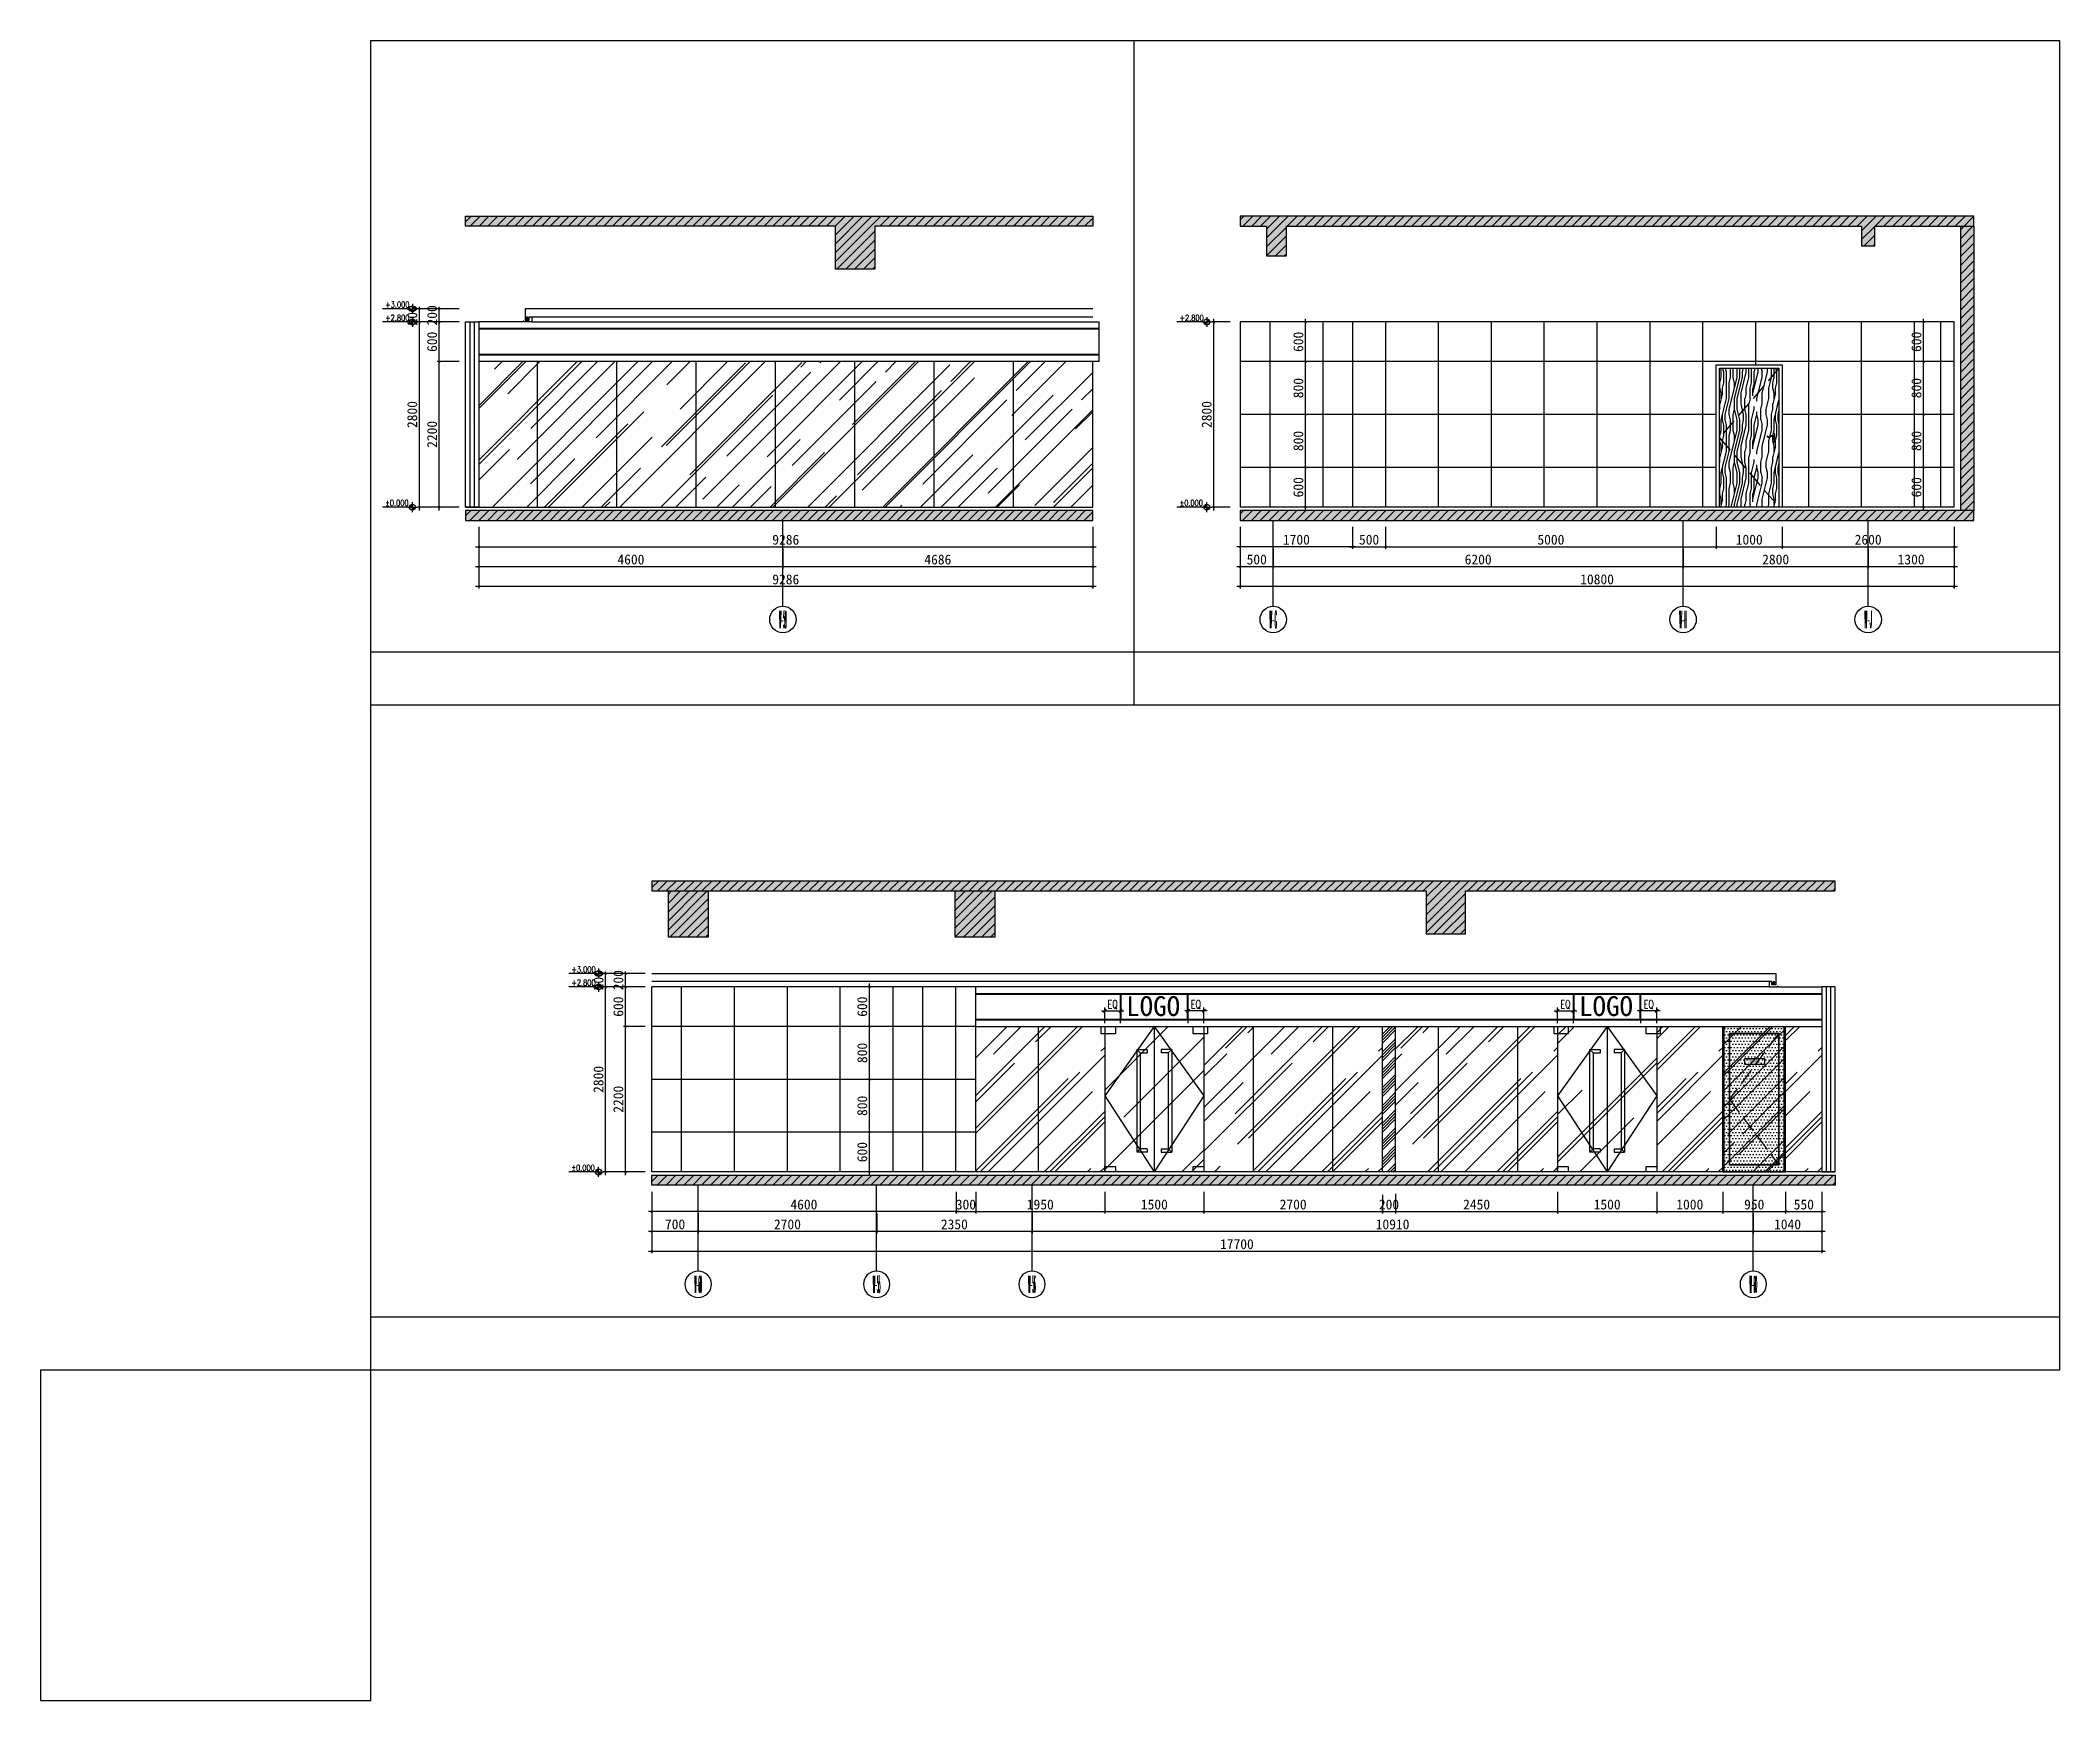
# Model space of a CAD drawing. Header units: millimetres. Extents: x 110215 to 630040, y -488650 to 141897.
# Drawn here: x 319033 to 349578, y -9761 to 15350 of the extents above; entities that cross this region are included whole.
import ezdxf
from ezdxf.enums import TextEntityAlignment as Align

# ---------------------------------------------------------------- set-up
doc = ezdxf.new("R2010")
doc.units = ezdxf.units.MM
doc.header["$LTSCALE"] = 1000
doc.linetypes.add('DASH', pattern=[0.35, 0.25, -0.1])
doc.layers.get('Defpoints').update_dxf_attribs({"color": 2})
for name, color, linetype in [('0-118标注', 2, 'Continuous'), ('0-140a立面通高转折线', 2, 'Continuous'), ('0-140b立面看线', 3, 'Continuous'), ('0-140c立面材料填充', 250, 'Continuous'), ('0-140d立面材料分隔', 146, 'Continuous'), ('0-140立面图剖切线', 4, 'Continuous'), ('1', 4, 'Continuous'), ('7', 7, 'Continuous'), ('D-地面', 8, 'Continuous'), ('E立-ELEV1', 6, 'Continuous')]:
    doc.layers.add(name, color=color, linetype=linetype)
doc.styles.add('_TCH_AXIS', font='COMPLEX', dxfattribs={"bigfont": 'GBCBIG'})
doc.styles.add('COMPLEX', font='COMPLEX')
doc.styles.add('DIM_FONT', font='SIMPLEX', dxfattribs={"width": 0.7, "bigfont": 'GBCBIG'})
doc.styles.add('LOGO', font='arial.ttf', dxfattribs={"width": 0.9})
doc.styles.add('TXT', font='txt.shx', dxfattribs={"width": 0.7})
doc.styles.add('繁黑体', font='simhei.ttf')
doc.styles.add('黑体', font='simhei.ttf')
doc.dimstyles.new('50', dxfattribs={"dimscale": 50, "dimtxt": 3, "dimasz": 0.6, "dimexe": 0.6, "dimexo": 0.6, "dimtad": 1, "dimdec": 0, "dimdsep": 46, "dimtxsty": '黑体', "dimblk1": 'ARCHTICK', "dimblk2": 'ARCHTICK', "dimsah": 1, "dimcen": 0, "dimdle": 1, "dimclrd": 251, "dimclre": 251, "dimclrt": 2, "dimadec": 0, "dimazin": 0, "dimtfac": 1, "dimtdec": 0, "dimtix": 1, "dimtmove": 2, "dimatfit": 3, "dimldrblk": 'DOT', "dimfxl": 0, "dimtolj": 1, "dimtzin": 0, "dimarcsym": 0})
doc.dimstyles.new('副本 1-50', dxfattribs={"dimscale": 50, "dimtxt": 2.5, "dimasz": 1, "dimexe": 1, "dimexo": 1, "dimgap": 0.6, "dimtad": 1, "dimdec": 0, "dimrnd": 5, "dimzin": 0, "dimdsep": 46, "dimtxsty": 'TXT', "dimblk": 'ARCHTICK', "dimcen": 4, "dimdle": 1, "dimclrd": 3, "dimclre": 3, "dimclrt": 3, "dimadec": 0, "dimazin": 0, "dimtfac": 1, "dimtdec": 0, "dimtix": 1, "dimtmove": 2, "dimatfit": 3, "dimldrblk": 'ARCHTICK', "dimfxl": 0, "dimtolj": 1, "dimtzin": 0, "dimarcsym": 0})
pattern_1 = [(45, (-34166.74, 29974.5), (-67.35192, 67.35192), [])]

msp = doc.modelspace()

# ---------------------------------------------------------------- blocks, each defined once
blk = doc.blocks.new('A$C087422EE')
for p, q in [((0, 28), (54, 28)), ((8, 72), (8, 63)), ((45, 72), (8, 72)), ((8, 63), (45, 63)), ((12, 63), (16, 45)), ((27, 0), (27, 54)), ((41, 63), (37, 45)), ((45, 63), (45, 72))]:
    blk.add_line(p, q)
blk.add_circle((27, 28), 20)
blk = doc.blocks.new('_ArchTick')
at = {"color": 0, "linetype": 'ByBlock', "const_width": 0.4}
blk.add_lwpolyline([(-0.5, -0.5), (0.5, 0.5)], dxfattribs=at)
blk = doc.blocks.new('*D905')
at = {"color": 251, "lineweight": -2, "transparency": 16777216}
for p, q in [((325666, 7991), (325666, 7661)), ((334952, 7991), (334952, 7661)), ((325616, 7691), (335002, 7691))]:
    blk.add_line(p, q, dxfattribs=at)
at = {"layer": 'Defpoints', "color": 0, "transparency": 16777216}
for p in [(325666, 8091), (334952, 8091), (334952, 7691)]:
    blk.add_point(p, dxfattribs=at)
at = {"color": 251, "lineweight": -2, "transparency": 16777216, "xscale": 30, "yscale": 30, "zscale": 30, "rotation": 180}
blk.add_blockref('_ArchTick', (325666, 7691), dxfattribs=at)
at = {"color": 251, "lineweight": -2, "transparency": 16777216, "xscale": 30, "yscale": 30, "zscale": 30}
blk.add_blockref('_ArchTick', (334952, 7691), dxfattribs=at)
at = {"color": 2, "transparency": 16777216, "insert": (330309, 7797), "char_height": 150, "attachment_point": 5, "style": '黑体'}
blk.add_mtext('\\A1;9286', dxfattribs=at)
blk = doc.blocks.new('_DOT')
at = {"color": 0, "linetype": 'ByBlock'}
blk.add_line((-0.5, 0), (-1, 0), dxfattribs=at)
at = {"color": 0, "linetype": 'ByBlock', "const_width": 0.5}
blk.add_lwpolyline([(-0.25, 0, 1), (0.25, 0, 1)], format="xyb", close=True, dxfattribs=at)
blk = doc.blocks.new('*D906')
at = {"color": 251, "lineweight": -2, "transparency": 16777216}
for p, q in [((325666, 7661), (325666, 7361)), ((330266, 7661), (330266, 7361)), ((325616, 7391), (330316, 7391))]:
    blk.add_line(p, q, dxfattribs=at)
at = {"layer": 'Defpoints', "color": 0, "transparency": 16777216}
for p in [(325666, 7691), (330266, 7691), (330266, 7391)]:
    blk.add_point(p, dxfattribs=at)
at = {"color": 251, "lineweight": -2, "transparency": 16777216, "xscale": 30, "yscale": 30, "zscale": 30, "rotation": 180}
blk.add_blockref('_ArchTick', (325666, 7391), dxfattribs=at)
at = {"color": 251, "lineweight": -2, "transparency": 16777216, "xscale": 30, "yscale": 30, "zscale": 30}
blk.add_blockref('_ArchTick', (330266, 7391), dxfattribs=at)
at = {"color": 2, "transparency": 16777216, "insert": (327966, 7498), "char_height": 150, "attachment_point": 5, "style": '黑体'}
blk.add_mtext('\\A1;4600', dxfattribs=at)
blk = doc.blocks.new('*D907')
at = {"color": 251, "lineweight": -2, "transparency": 16777216}
for p, q in [((330266, 7661), (330266, 7361)), ((334952, 7661), (334952, 7361)), ((330216, 7391), (335002, 7391))]:
    blk.add_line(p, q, dxfattribs=at)
at = {"layer": 'Defpoints', "color": 0, "transparency": 16777216}
for p in [(330266, 7691), (334952, 7691), (334952, 7391)]:
    blk.add_point(p, dxfattribs=at)
at = {"color": 251, "lineweight": -2, "transparency": 16777216, "xscale": 30, "yscale": 30, "zscale": 30, "rotation": 180}
blk.add_blockref('_ArchTick', (330266, 7391), dxfattribs=at)
at = {"color": 251, "lineweight": -2, "transparency": 16777216, "xscale": 30, "yscale": 30, "zscale": 30}
blk.add_blockref('_ArchTick', (334952, 7391), dxfattribs=at)
at = {"color": 2, "transparency": 16777216, "insert": (332609, 7497), "char_height": 150, "attachment_point": 5, "style": '黑体'}
blk.add_mtext('\\A1;4686', dxfattribs=at)
blk = doc.blocks.new('*D908')
at = {"color": 251, "lineweight": -2, "transparency": 16777216}
for p, q in [((325666, 7361), (325666, 7061)), ((334952, 7361), (334952, 7061)), ((335002, 7091), (325616, 7091))]:
    blk.add_line(p, q, dxfattribs=at)
at = {"layer": 'Defpoints', "color": 0, "transparency": 16777216}
for p in [(325666, 7391), (334952, 7391), (325666, 7091)]:
    blk.add_point(p, dxfattribs=at)
at = {"color": 251, "lineweight": -2, "transparency": 16777216, "xscale": 30, "yscale": 30, "zscale": 30, "rotation": 180}
blk.add_blockref('_ArchTick', (325666, 7091), dxfattribs=at)
at = {"color": 251, "lineweight": -2, "transparency": 16777216, "xscale": 30, "yscale": 30, "zscale": 30}
blk.add_blockref('_ArchTick', (334952, 7091), dxfattribs=at)
at = {"color": 2, "transparency": 16777216, "insert": (330309, 7197), "char_height": 150, "attachment_point": 5, "style": '黑体'}
blk.add_mtext('\\A1;9286', dxfattribs=at)
blk = doc.blocks.new('_AXISO')
blk.add_circle((0, 0), 0.5)
at = {"style": 'COMPLEX', "width": 1.041667}
blk.add_attdef('A', text='', height=0.56, dxfattribs=at).set_placement((-0.25, -0.28), (0.25, -0.28), align=Align.FIT)
blk = doc.blocks.new('*D909')
at = {"color": 251, "lineweight": -2, "transparency": 16777216}
for p, q in [((325366, 10491), (325036, 10491)), ((325066, 8241), (325066, 10541)), ((325366, 8291), (325036, 8291))]:
    blk.add_line(p, q, dxfattribs=at)
at = {"layer": 'Defpoints', "color": 0, "transparency": 16777216}
for p in [(325066, 10491), (325466, 10491), (325466, 8291)]:
    blk.add_point(p, dxfattribs=at)
at = {"color": 251, "lineweight": -2, "transparency": 16777216, "xscale": 30, "yscale": 30, "zscale": 30}
for p, rotation in [((325066, 10491), 90), ((325066, 8291), 270)]:
    blk.add_blockref('_ArchTick', p, dxfattribs=dict(at, rotation=rotation))
at = {"color": 2, "transparency": 16777216, "insert": (324959, 9391), "char_height": 150, "attachment_point": 5, "rotation": 90, "style": '黑体'}
blk.add_mtext('\\A1;2200', dxfattribs=at)
blk = doc.blocks.new('*D910')
at = {"color": 251, "lineweight": -2, "transparency": 16777216}
for p, q in [((325366, 11091), (325036, 11091)), ((325066, 10441), (325066, 11141)), ((325366, 10491), (325036, 10491))]:
    blk.add_line(p, q, dxfattribs=at)
at = {"layer": 'Defpoints', "color": 0, "transparency": 16777216}
for p in [(325066, 11091), (325466, 11091), (325466, 10491)]:
    blk.add_point(p, dxfattribs=at)
at = {"color": 251, "lineweight": -2, "transparency": 16777216, "xscale": 30, "yscale": 30, "zscale": 30}
for p, rotation in [((325066, 11091), 90), ((325066, 10491), 270)]:
    blk.add_blockref('_ArchTick', p, dxfattribs=dict(at, rotation=rotation))
at = {"color": 2, "transparency": 16777216, "insert": (324959, 10791), "char_height": 150, "attachment_point": 5, "rotation": 90, "style": '黑体'}
blk.add_mtext('\\A1;600', dxfattribs=at)
blk = doc.blocks.new('*D911')
at = {"color": 251, "lineweight": -2, "transparency": 16777216}
for p, q in [((325066, 11291), (325066, 11321)), ((325366, 11291), (325036, 11291)), ((325366, 11091), (325036, 11091)), ((325066, 11091), (325066, 11291)), ((325066, 11091), (325066, 11061))]:
    blk.add_line(p, q, dxfattribs=at)
at = {"layer": 'Defpoints', "color": 0, "transparency": 16777216}
for p in [(325066, 11291), (325466, 11291), (325466, 11091)]:
    blk.add_point(p, dxfattribs=at)
at = {"color": 251, "lineweight": -2, "transparency": 16777216, "xscale": 30, "yscale": 30, "zscale": 30}
for p, rotation in [((325066, 11291), 270), ((325066, 11091), 90)]:
    blk.add_blockref('_ArchTick', p, dxfattribs=dict(at, rotation=rotation))
at = {"color": 2, "transparency": 16777216, "insert": (324959, 11191), "char_height": 150, "attachment_point": 5, "rotation": 90, "style": '黑体'}
blk.add_mtext('\\A1;200', dxfattribs=at)
blk = doc.blocks.new('*D912')
at = {"color": 251, "lineweight": -2, "transparency": 16777216}
for p, q in [((325036, 11091), (324736, 11091)), ((324766, 8241), (324766, 11141)), ((325036, 8291), (324736, 8291))]:
    blk.add_line(p, q, dxfattribs=at)
at = {"layer": 'Defpoints', "color": 0, "transparency": 16777216}
for p in [(324766, 11091), (325066, 11091), (325066, 8291)]:
    blk.add_point(p, dxfattribs=at)
at = {"color": 251, "lineweight": -2, "transparency": 16777216, "xscale": 30, "yscale": 30, "zscale": 30}
for p, rotation in [((324766, 11091), 90), ((324766, 8291), 270)]:
    blk.add_blockref('_ArchTick', p, dxfattribs=dict(at, rotation=rotation))
at = {"color": 2, "transparency": 16777216, "insert": (324659, 9691), "char_height": 150, "attachment_point": 5, "rotation": 90, "style": '黑体'}
blk.add_mtext('\\A1;2800', dxfattribs=at)
blk = doc.blocks.new('*D913')
at = {"color": 251, "lineweight": -2, "transparency": 16777216}
for p, q in [((324766, 11291), (324766, 11321)), ((325036, 11291), (324736, 11291)), ((325036, 11091), (324736, 11091)), ((324766, 11091), (324766, 11291)), ((324766, 11091), (324766, 11061))]:
    blk.add_line(p, q, dxfattribs=at)
at = {"layer": 'Defpoints', "color": 0, "transparency": 16777216}
for p in [(324766, 11291), (325066, 11291), (325066, 11091)]:
    blk.add_point(p, dxfattribs=at)
at = {"color": 251, "lineweight": -2, "transparency": 16777216, "xscale": 30, "yscale": 30, "zscale": 30}
for p, rotation in [((324766, 11291), 270), ((324766, 11091), 90)]:
    blk.add_blockref('_ArchTick', p, dxfattribs=dict(at, rotation=rotation))
at = {"color": 2, "transparency": 16777216, "insert": (324659, 11191), "char_height": 150, "attachment_point": 5, "rotation": 90, "style": '黑体'}
blk.add_mtext('\\A1;200', dxfattribs=at)
blk = doc.blocks.new('*U702')
at = {"extrusion": (0, 0, -1)}
for points in [[(0, 0), (1.5, 0, 0.414214), (0, 1.5)], [(0, 0), (-1.5, 0, 0.414214), (0, -1.5)]]:
    blk.add_hatch(color=256, dxfattribs=at).paths.add_polyline_path(points)
for p, q in [((-2.2, 0), (-15.1, 0)), ((-2.5, 0), (2.5, 0)), ((0, -2.5), (0, 2.5))]:
    blk.add_line(p, q)
blk.add_circle((0, 0), 1.5)
at = {"style": 'DIM_FONT', "width": 0.7, "flags": 8}
blk.add_attdef('%%P0.000', (-13.7, -0.6), '', height=3, dxfattribs=at)
blk = doc.blocks.new('*U703')
at = {"extrusion": (0, 0, -1)}
for points in [[(0, 0), (1.5, 0, -0.414214), (0, -1.5)], [(0, 0), (-1.5, 0, -0.414214), (0, 1.5)]]:
    blk.add_hatch(color=256, dxfattribs=at).paths.add_polyline_path(points)
for p, q in [((-2.2, 0), (-15.1, 0)), ((-2.5, 0), (2.5, 0)), ((0, 2.5), (0, -2.5))]:
    blk.add_line(p, q)
blk.add_circle((0, 0), 1.5)
at = {"style": 'DIM_FONT', "width": 0.7, "flags": 8}
blk.add_attdef('%%P0.000', (-13.7, 0.6), '', height=3, dxfattribs=at)
blk = doc.blocks.new('*D914')
at = {"color": 251, "lineweight": -2, "transparency": 16777216}
for p, q in [((328283, -2065), (328283, -2395)), ((332884, -2065), (332884, -2395)), ((332934, -2365), (328233, -2365))]:
    blk.add_line(p, q, dxfattribs=at)
at = {"layer": 'Defpoints', "color": 0, "transparency": 16777216}
for p in [(328283, -1965), (332884, -1965), (328283, -2365)]:
    blk.add_point(p, dxfattribs=at)
at = {"color": 251, "lineweight": -2, "transparency": 16777216, "xscale": 30, "yscale": 30, "zscale": 30, "rotation": 180}
blk.add_blockref('_ArchTick', (328283, -2365), dxfattribs=at)
at = {"color": 251, "lineweight": -2, "transparency": 16777216, "xscale": 30, "yscale": 30, "zscale": 30}
blk.add_blockref('_ArchTick', (332884, -2365), dxfattribs=at)
at = {"color": 2, "transparency": 16777216, "insert": (330583, -2258), "char_height": 150, "attachment_point": 5, "style": '黑体'}
blk.add_mtext('\\A1;4600', dxfattribs=at)
blk = doc.blocks.new('*D915')
at = {"color": 251, "lineweight": -2, "transparency": 16777216}
for p, q in [((344943, -2395), (344943, -2695)), ((345984, -2395), (345984, -2695)), ((346034, -2665), (344893, -2665))]:
    blk.add_line(p, q, dxfattribs=at)
at = {"layer": 'Defpoints', "color": 0, "transparency": 16777216}
for p in [(344943, -2365), (345984, -2365), (344943, -2665)]:
    blk.add_point(p, dxfattribs=at)
at = {"color": 251, "lineweight": -2, "transparency": 16777216, "xscale": 30, "yscale": 30, "zscale": 30, "rotation": 180}
blk.add_blockref('_ArchTick', (344943, -2665), dxfattribs=at)
at = {"color": 251, "lineweight": -2, "transparency": 16777216, "xscale": 30, "yscale": 30, "zscale": 30}
blk.add_blockref('_ArchTick', (345984, -2665), dxfattribs=at)
at = {"color": 2, "transparency": 16777216, "insert": (345463, -2558), "char_height": 150, "attachment_point": 5, "style": '黑体'}
blk.add_mtext('\\A1;1040', dxfattribs=at)
blk = doc.blocks.new('*D916')
at = {"color": 251, "lineweight": -2, "transparency": 16777216}
for p, q in [((331684, -2395), (331684, -2695)), ((334034, -2365), (334034, -2695)), ((334084, -2665), (331634, -2665))]:
    blk.add_line(p, q, dxfattribs=at)
at = {"layer": 'Defpoints', "color": 0, "transparency": 16777216}
for p in [(331684, -2365), (334034, -2333), (331684, -2665)]:
    blk.add_point(p, dxfattribs=at)
at = {"color": 251, "lineweight": -2, "transparency": 16777216, "xscale": 30, "yscale": 30, "zscale": 30, "rotation": 180}
blk.add_blockref('_ArchTick', (331684, -2665), dxfattribs=at)
at = {"color": 251, "lineweight": -2, "transparency": 16777216, "xscale": 30, "yscale": 30, "zscale": 30}
blk.add_blockref('_ArchTick', (334034, -2665), dxfattribs=at)
at = {"color": 2, "transparency": 16777216, "insert": (332859, -2558), "char_height": 150, "attachment_point": 5, "style": '黑体'}
blk.add_mtext('\\A1;2350', dxfattribs=at)
blk = doc.blocks.new('*D917')
at = {"color": 251, "lineweight": -2, "transparency": 16777216}
for p, q in [((328283, -2695), (328283, -2995)), ((345984, -2695), (345984, -2995)), ((328233, -2965), (346034, -2965))]:
    blk.add_line(p, q, dxfattribs=at)
at = {"layer": 'Defpoints', "color": 0, "transparency": 16777216}
for p in [(328283, -2665), (345984, -2665), (345984, -2965)]:
    blk.add_point(p, dxfattribs=at)
at = {"color": 251, "lineweight": -2, "transparency": 16777216, "xscale": 30, "yscale": 30, "zscale": 30, "rotation": 180}
blk.add_blockref('_ArchTick', (328283, -2965), dxfattribs=at)
at = {"color": 251, "lineweight": -2, "transparency": 16777216, "xscale": 30, "yscale": 30, "zscale": 30}
blk.add_blockref('_ArchTick', (345984, -2965), dxfattribs=at)
at = {"color": 2, "transparency": 16777216, "insert": (337133, -2858), "char_height": 150, "attachment_point": 5, "style": '黑体'}
blk.add_mtext('\\A1;17700', dxfattribs=at)
blk = doc.blocks.new('*D918')
at = {"color": 251, "lineweight": -2, "transparency": 16777216}
for p, q in [((328183, 435), (327853, 435)), ((327883, -1815), (327883, 485)), ((328183, -1765), (327853, -1765))]:
    blk.add_line(p, q, dxfattribs=at)
at = {"layer": 'Defpoints', "color": 0, "transparency": 16777216}
for p in [(327883, 435), (328283, 435), (328283, -1765)]:
    blk.add_point(p, dxfattribs=at)
at = {"color": 251, "lineweight": -2, "transparency": 16777216, "xscale": 30, "yscale": 30, "zscale": 30}
for p, rotation in [((327883, 435), 90), ((327883, -1765), 270)]:
    blk.add_blockref('_ArchTick', p, dxfattribs=dict(at, rotation=rotation))
at = {"color": 2, "transparency": 16777216, "insert": (327776, -665), "char_height": 150, "attachment_point": 5, "rotation": 90, "style": '黑体'}
blk.add_mtext('\\A1;2200', dxfattribs=at)
blk = doc.blocks.new('*D919')
at = {"color": 251, "lineweight": -2, "transparency": 16777216}
for p, q in [((328183, 1035), (327853, 1035)), ((327883, 385), (327883, 1085)), ((328183, 435), (327853, 435))]:
    blk.add_line(p, q, dxfattribs=at)
at = {"layer": 'Defpoints', "color": 0, "transparency": 16777216}
for p in [(327883, 1035), (328283, 1035), (328283, 435)]:
    blk.add_point(p, dxfattribs=at)
at = {"color": 251, "lineweight": -2, "transparency": 16777216, "xscale": 30, "yscale": 30, "zscale": 30}
for p, rotation in [((327883, 1035), 90), ((327883, 435), 270)]:
    blk.add_blockref('_ArchTick', p, dxfattribs=dict(at, rotation=rotation))
at = {"color": 2, "transparency": 16777216, "insert": (327776, 735), "char_height": 150, "attachment_point": 5, "rotation": 90, "style": '黑体'}
blk.add_mtext('\\A1;600', dxfattribs=at)
blk = doc.blocks.new('*D920')
at = {"color": 251, "lineweight": -2, "transparency": 16777216}
for p, q in [((328183, 1235), (327853, 1235)), ((327883, 1235), (327883, 1265)), ((327883, 1035), (327883, 1235)), ((328183, 1035), (327853, 1035)), ((327883, 1035), (327883, 1005))]:
    blk.add_line(p, q, dxfattribs=at)
at = {"layer": 'Defpoints', "color": 0, "transparency": 16777216}
for p in [(327883, 1235), (328283, 1235), (328283, 1035)]:
    blk.add_point(p, dxfattribs=at)
at = {"color": 251, "lineweight": -2, "transparency": 16777216, "xscale": 30, "yscale": 30, "zscale": 30}
for p, rotation in [((327883, 1235), 270), ((327883, 1035), 90)]:
    blk.add_blockref('_ArchTick', p, dxfattribs=dict(at, rotation=rotation))
at = {"color": 2, "transparency": 16777216, "insert": (327776, 1135), "char_height": 150, "attachment_point": 5, "rotation": 90, "style": '黑体'}
blk.add_mtext('\\A1;200', dxfattribs=at)
blk = doc.blocks.new('*D921')
at = {"color": 251, "lineweight": -2, "transparency": 16777216}
for p, q in [((327853, 1035), (327553, 1035)), ((327583, -1815), (327583, 1085)), ((327853, -1765), (327553, -1765))]:
    blk.add_line(p, q, dxfattribs=at)
at = {"layer": 'Defpoints', "color": 0, "transparency": 16777216}
for p in [(327583, 1035), (327883, 1035), (327883, -1765)]:
    blk.add_point(p, dxfattribs=at)
at = {"color": 251, "lineweight": -2, "transparency": 16777216, "xscale": 30, "yscale": 30, "zscale": 30}
for p, rotation in [((327583, 1035), 90), ((327583, -1765), 270)]:
    blk.add_blockref('_ArchTick', p, dxfattribs=dict(at, rotation=rotation))
at = {"color": 2, "transparency": 16777216, "insert": (327476, -365), "char_height": 150, "attachment_point": 5, "rotation": 90, "style": '黑体'}
blk.add_mtext('\\A1;2800', dxfattribs=at)
blk = doc.blocks.new('*D922')
at = {"color": 251, "lineweight": -2, "transparency": 16777216}
for p, q in [((327853, 1235), (327553, 1235)), ((327583, 1235), (327583, 1265)), ((327583, 1035), (327583, 1235)), ((327853, 1035), (327553, 1035)), ((327583, 1035), (327583, 1005))]:
    blk.add_line(p, q, dxfattribs=at)
at = {"layer": 'Defpoints', "color": 0, "transparency": 16777216}
for p in [(327583, 1235), (327883, 1235), (327883, 1035)]:
    blk.add_point(p, dxfattribs=at)
at = {"color": 251, "lineweight": -2, "transparency": 16777216, "xscale": 30, "yscale": 30, "zscale": 30}
for p, rotation in [((327583, 1235), 270), ((327583, 1035), 90)]:
    blk.add_blockref('_ArchTick', p, dxfattribs=dict(at, rotation=rotation))
at = {"color": 2, "transparency": 16777216, "insert": (327476, 1135), "char_height": 150, "attachment_point": 5, "rotation": 90, "style": '黑体'}
blk.add_mtext('\\A1;200', dxfattribs=at)
blk = doc.blocks.new('*D130')
at = {"color": 3, "lineweight": -2, "transparency": 16777216}
for p, q in [((2433621, 314332), (2433281, 314332)), ((2433331, 314145), (2433331, 314382)), ((2433571, 314145), (2433571, 314382))]:
    blk.add_line(p, q, dxfattribs=at)
at = {"layer": 'Defpoints', "color": 0, "transparency": 16777216}
for p in [(2433331, 314332), (2433331, 314095), (2433571, 314095)]:
    blk.add_point(p, dxfattribs=at)
at = {"color": 3, "lineweight": -2, "transparency": 16777216, "xscale": 50, "yscale": 50, "zscale": 50, "rotation": 180}
blk.add_blockref('_ArchTick', (2433331, 314332), dxfattribs=at)
at = {"color": 3, "lineweight": -2, "transparency": 16777216, "xscale": 50, "yscale": 50, "zscale": 50}
blk.add_blockref('_ArchTick', (2433571, 314332), dxfattribs=at)
at = {"color": 3, "transparency": 16777216, "insert": (2433451, 314425), "char_height": 125, "attachment_point": 5, "style": 'TXT'}
blk.add_mtext('\\A1;EQ', dxfattribs=at)
blk = doc.blocks.new('*D131')
at = {"color": 3, "lineweight": -2, "transparency": 16777216}
for p, q in [((2432021, 314332), (2432361, 314332)), ((2432071, 314145), (2432071, 314382)), ((2432311, 314145), (2432311, 314382))]:
    blk.add_line(p, q, dxfattribs=at)
at = {"layer": 'Defpoints', "color": 0, "transparency": 16777216}
for p in [(2432311, 314332), (2432071, 314095), (2432311, 314095)]:
    blk.add_point(p, dxfattribs=at)
at = {"color": 3, "lineweight": -2, "transparency": 16777216, "xscale": 50, "yscale": 50, "zscale": 50, "rotation": 180}
blk.add_blockref('_ArchTick', (2432071, 314332), dxfattribs=at)
at = {"color": 3, "lineweight": -2, "transparency": 16777216, "xscale": 50, "yscale": 50, "zscale": 50}
blk.add_blockref('_ArchTick', (2432311, 314332), dxfattribs=at)
at = {"color": 3, "transparency": 16777216, "insert": (2432191, 314425), "char_height": 125, "attachment_point": 5, "style": 'TXT'}
blk.add_mtext('\\A1;EQ', dxfattribs=at)
blk = doc.blocks.new('aserw')
h = blk.add_hatch()
h.set_pattern_fill('玻璃', color=8, scale=500, angle=45)
h.set_pattern_definition([(45, (370260.36, -35313.5), (424.264, 1131.37), [7500, -1000, 2500, -500]), (45, (370553.8, -34666.5), (-823.78, 116.673), [1500, -165, 3000, -375]), (45, (370136.62, -34836.2), (1601.597, 2075.358), [4000, -700, 2000, -500])])
h.paths.add_polyline_path([(378670, -31739), (378670, -29539), (379580, -29539), (379580, -31739)])
at = {"layer": 'D-地面'}
h = blk.add_hatch(dxfattribs=at)
h.set_pattern_fill('DOTS', color=8, scale=30, style=0)
h.set_pattern_definition([(0, (370280.36, -35313.483), (23.8125, 47.625), [0, -47.625])])
h.paths.add_polyline_path([(378670, -31739), (378670, -29539), (379580, -29539), (379580, -31739)])
at = {"layer": 'E立-ELEV1'}
h = blk.add_hatch(dxfattribs=at)
h.set_pattern_fill('ANSI32', color=8, scale=3, style=0)
h.set_pattern_definition([(45, (381133.437, -32716.256), (-20.20558, 20.20558), []), (45, (381146.908, -32716.256), (-20.20558, 20.20558), [])])
h.paths.add_polyline_path([(378650, -31739), (378670, -31739), (378670, -29539), (378650, -29539)])
h = blk.add_hatch(dxfattribs=at)
h.set_pattern_fill('ANSI32', color=8, scale=3, style=0)
h.set_pattern_definition([(45, (382073.437, -32716.257), (-20.20558, 20.20558), []), (45, (382086.908, -32716.257), (-20.20558, 20.20558), [])])
h.paths.add_polyline_path([(379580, -31739), (379600, -31739), (379600, -29539), (379580, -29539)])
at = {"color": 1}
for p, q in [((378650, -31739), (378650, -29539)), ((378650, -31739), (378650, -29539)), ((378650, -29539), (379600, -29539)), ((378670, -31739), (378670, -29539)), ((379580, -31739), (379580, -29539)), ((379600, -31739), (379600, -29539)), ((378650, -31739), (379600, -31739))]:
    blk.add_line(p, q, dxfattribs=at)
at = {"color": 8, "linetype": 'DASH'}
blk.add_lwpolyline([(379495, -29644), (378750, -30639), (379500, -31639)], dxfattribs=at)
at = {"layer": '7', "color": 3}
blk.add_lwpolyline([(378983, -30114), (378983, -30024), (379281, -30024), (379281, -30114)], close=True, dxfattribs=at)
at = {"layer": 'E立-ELEV1', "color": 8}
blk.add_line((378750, -29639), (379500, -29639), dxfattribs=at)
at = {"layer": 'E立-ELEV1', "color": 4}
blk.add_lwpolyline([(379500, -29639), (379500, -31639), (378750, -31639), (378750, -29639)], dxfattribs=at)
at = {"layer": 'E立-ELEV1', "color": 3}
blk.add_lwpolyline([(379495, -29644), (379495, -31634), (378755, -31634), (378755, -29644), (379495, -29644)], close=True, dxfattribs=at)
at = {"layer": '1', "color": 3, "style": 'LOGO', "width": 0.9}
blk.add_text('消防栓', height=48, dxfattribs=at).set_placement((379213, -30091, 274), align=Align.RIGHT)
blk = doc.blocks.new('*D924')
at = {"color": 251, "lineweight": -2, "transparency": 16777216}
for p, q in [((332884, -2065), (332884, -2395)), ((333184, -2065), (333184, -2395)), ((332884, -2365), (332854, -2365)), ((332884, -2365), (333184, -2365)), ((333184, -2365), (333214, -2365))]:
    blk.add_line(p, q, dxfattribs=at)
at = {"layer": 'Defpoints', "color": 0, "transparency": 16777216}
for p in [(332884, -1965), (333184, -1965), (333184, -2365)]:
    blk.add_point(p, dxfattribs=at)
at = {"color": 251, "lineweight": -2, "transparency": 16777216, "xscale": 30, "yscale": 30, "zscale": 30}
blk.add_blockref('_ArchTick', (332884, -2365), dxfattribs=at)
at = {"color": 251, "lineweight": -2, "transparency": 16777216, "xscale": 30, "yscale": 30, "zscale": 30, "rotation": 180}
blk.add_blockref('_ArchTick', (333184, -2365), dxfattribs=at)
at = {"color": 2, "transparency": 16777216, "insert": (333034, -2258), "char_height": 150, "attachment_point": 5, "style": '黑体'}
blk.add_mtext('\\A1;300', dxfattribs=at)
blk = doc.blocks.new('*D925')
at = {"color": 251, "lineweight": -2, "transparency": 16777216}
for p, q in [((333184, -2065), (333184, -2395)), ((335134, -2065), (335134, -2395)), ((333134, -2365), (335184, -2365))]:
    blk.add_line(p, q, dxfattribs=at)
at = {"layer": 'Defpoints', "color": 0, "transparency": 16777216}
for p in [(333184, -1965), (335134, -1965), (335134, -2365)]:
    blk.add_point(p, dxfattribs=at)
at = {"color": 251, "lineweight": -2, "transparency": 16777216, "xscale": 30, "yscale": 30, "zscale": 30, "rotation": 180}
blk.add_blockref('_ArchTick', (333184, -2365), dxfattribs=at)
at = {"color": 251, "lineweight": -2, "transparency": 16777216, "xscale": 30, "yscale": 30, "zscale": 30}
blk.add_blockref('_ArchTick', (335134, -2365), dxfattribs=at)
at = {"color": 2, "transparency": 16777216, "insert": (334159, -2258), "char_height": 150, "attachment_point": 5, "style": '黑体'}
blk.add_mtext('\\A1;1950', dxfattribs=at)
blk = doc.blocks.new('*D926')
at = {"color": 251, "lineweight": -2, "transparency": 16777216}
for p, q in [((335134, -2065), (335134, -2395)), ((336634, -2065), (336634, -2395)), ((335084, -2365), (336684, -2365))]:
    blk.add_line(p, q, dxfattribs=at)
at = {"layer": 'Defpoints', "color": 0, "transparency": 16777216}
for p in [(335134, -1965), (336634, -1965), (336634, -2365)]:
    blk.add_point(p, dxfattribs=at)
at = {"color": 251, "lineweight": -2, "transparency": 16777216, "xscale": 30, "yscale": 30, "zscale": 30, "rotation": 180}
blk.add_blockref('_ArchTick', (335134, -2365), dxfattribs=at)
at = {"color": 251, "lineweight": -2, "transparency": 16777216, "xscale": 30, "yscale": 30, "zscale": 30}
blk.add_blockref('_ArchTick', (336634, -2365), dxfattribs=at)
at = {"color": 2, "transparency": 16777216, "insert": (335884, -2258), "char_height": 150, "attachment_point": 5, "style": '黑体'}
blk.add_mtext('\\A1;1500', dxfattribs=at)
blk = doc.blocks.new('*D927')
at = {"color": 251, "lineweight": -2, "transparency": 16777216}
for p, q in [((336634, -2065), (336634, -2395)), ((339334, -2113), (339334, -2395)), ((336584, -2365), (339384, -2365))]:
    blk.add_line(p, q, dxfattribs=at)
at = {"layer": 'Defpoints', "color": 0, "transparency": 16777216}
for p in [(336634, -1965), (339334, -2083), (339334, -2365)]:
    blk.add_point(p, dxfattribs=at)
at = {"color": 251, "lineweight": -2, "transparency": 16777216, "xscale": 30, "yscale": 30, "zscale": 30, "rotation": 180}
blk.add_blockref('_ArchTick', (336634, -2365), dxfattribs=at)
at = {"color": 251, "lineweight": -2, "transparency": 16777216, "xscale": 30, "yscale": 30, "zscale": 30}
blk.add_blockref('_ArchTick', (339334, -2365), dxfattribs=at)
at = {"color": 2, "transparency": 16777216, "insert": (337984, -2258), "char_height": 150, "attachment_point": 5, "style": '黑体'}
blk.add_mtext('\\A1;2700', dxfattribs=at)
blk = doc.blocks.new('*D928')
at = {"color": 251, "lineweight": -2, "transparency": 16777216}
for p, q in [((339334, -2113), (339334, -2395)), ((339534, -2095), (339534, -2395)), ((339334, -2365), (339304, -2365)), ((339334, -2365), (339534, -2365)), ((339534, -2365), (339564, -2365))]:
    blk.add_line(p, q, dxfattribs=at)
at = {"layer": 'Defpoints', "color": 0, "transparency": 16777216}
for p in [(339334, -2083), (339534, -2065), (339534, -2365)]:
    blk.add_point(p, dxfattribs=at)
at = {"color": 251, "lineweight": -2, "transparency": 16777216, "xscale": 30, "yscale": 30, "zscale": 30}
blk.add_blockref('_ArchTick', (339334, -2365), dxfattribs=at)
at = {"color": 251, "lineweight": -2, "transparency": 16777216, "xscale": 30, "yscale": 30, "zscale": 30, "rotation": 180}
blk.add_blockref('_ArchTick', (339534, -2365), dxfattribs=at)
at = {"color": 2, "transparency": 16777216, "insert": (339434, -2258), "char_height": 150, "attachment_point": 5, "style": '黑体'}
blk.add_mtext('\\A1;200', dxfattribs=at)
blk = doc.blocks.new('*D929')
at = {"color": 251, "lineweight": -2, "transparency": 16777216}
for p, q in [((339534, -2095), (339534, -2395)), ((341984, -2065), (341984, -2395)), ((339484, -2365), (342034, -2365))]:
    blk.add_line(p, q, dxfattribs=at)
at = {"layer": 'Defpoints', "color": 0, "transparency": 16777216}
for p in [(339534, -2065), (341984, -1965), (341984, -2365)]:
    blk.add_point(p, dxfattribs=at)
at = {"color": 251, "lineweight": -2, "transparency": 16777216, "xscale": 30, "yscale": 30, "zscale": 30, "rotation": 180}
blk.add_blockref('_ArchTick', (339534, -2365), dxfattribs=at)
at = {"color": 251, "lineweight": -2, "transparency": 16777216, "xscale": 30, "yscale": 30, "zscale": 30}
blk.add_blockref('_ArchTick', (341984, -2365), dxfattribs=at)
at = {"color": 2, "transparency": 16777216, "insert": (340759, -2258), "char_height": 150, "attachment_point": 5, "style": '黑体'}
blk.add_mtext('\\A1;2450', dxfattribs=at)
blk = doc.blocks.new('*D930')
at = {"color": 251, "lineweight": -2, "transparency": 16777216}
for p, q in [((341984, -2065), (341984, -2395)), ((343484, -2065), (343484, -2395)), ((341934, -2365), (343534, -2365))]:
    blk.add_line(p, q, dxfattribs=at)
at = {"layer": 'Defpoints', "color": 0, "transparency": 16777216}
for p in [(341984, -1965), (343484, -1965), (343484, -2365)]:
    blk.add_point(p, dxfattribs=at)
at = {"color": 251, "lineweight": -2, "transparency": 16777216, "xscale": 30, "yscale": 30, "zscale": 30, "rotation": 180}
blk.add_blockref('_ArchTick', (341984, -2365), dxfattribs=at)
at = {"color": 251, "lineweight": -2, "transparency": 16777216, "xscale": 30, "yscale": 30, "zscale": 30}
blk.add_blockref('_ArchTick', (343484, -2365), dxfattribs=at)
at = {"color": 2, "transparency": 16777216, "insert": (342734, -2258), "char_height": 150, "attachment_point": 5, "style": '黑体'}
blk.add_mtext('\\A1;1500', dxfattribs=at)
blk = doc.blocks.new('*D931')
at = {"color": 251, "lineweight": -2, "transparency": 16777216}
for p, q in [((343484, -2065), (343484, -2395)), ((344484, -2065), (344484, -2395)), ((343434, -2365), (344534, -2365))]:
    blk.add_line(p, q, dxfattribs=at)
at = {"layer": 'Defpoints', "color": 0, "transparency": 16777216}
for p in [(343484, -1965), (344484, -1965), (344484, -2365)]:
    blk.add_point(p, dxfattribs=at)
at = {"color": 251, "lineweight": -2, "transparency": 16777216, "xscale": 30, "yscale": 30, "zscale": 30, "rotation": 180}
blk.add_blockref('_ArchTick', (343484, -2365), dxfattribs=at)
at = {"color": 251, "lineweight": -2, "transparency": 16777216, "xscale": 30, "yscale": 30, "zscale": 30}
blk.add_blockref('_ArchTick', (344484, -2365), dxfattribs=at)
at = {"color": 2, "transparency": 16777216, "insert": (343984, -2258), "char_height": 150, "attachment_point": 5, "style": '黑体'}
blk.add_mtext('\\A1;1000', dxfattribs=at)
blk = doc.blocks.new('*D932')
at = {"color": 251, "lineweight": -2, "transparency": 16777216}
for p, q in [((344484, -2065), (344484, -2395)), ((345434, -2065), (345434, -2395)), ((344434, -2365), (345484, -2365))]:
    blk.add_line(p, q, dxfattribs=at)
at = {"layer": 'Defpoints', "color": 0, "transparency": 16777216}
for p in [(344484, -1965), (345434, -1965), (345434, -2365)]:
    blk.add_point(p, dxfattribs=at)
at = {"color": 251, "lineweight": -2, "transparency": 16777216, "xscale": 30, "yscale": 30, "zscale": 30, "rotation": 180}
blk.add_blockref('_ArchTick', (344484, -2365), dxfattribs=at)
at = {"color": 251, "lineweight": -2, "transparency": 16777216, "xscale": 30, "yscale": 30, "zscale": 30}
blk.add_blockref('_ArchTick', (345434, -2365), dxfattribs=at)
at = {"color": 2, "transparency": 16777216, "insert": (344959, -2258), "char_height": 150, "attachment_point": 5, "style": '黑体'}
blk.add_mtext('\\A1;950', dxfattribs=at)
blk = doc.blocks.new('*D933')
at = {"color": 251, "lineweight": -2, "transparency": 16777216}
for p, q in [((345434, -2065), (345434, -2395)), ((345984, -2065), (345984, -2395)), ((345384, -2365), (346034, -2365))]:
    blk.add_line(p, q, dxfattribs=at)
at = {"layer": 'Defpoints', "color": 0, "transparency": 16777216}
for p in [(345434, -1965), (345984, -1965), (345984, -2365)]:
    blk.add_point(p, dxfattribs=at)
at = {"color": 251, "lineweight": -2, "transparency": 16777216, "xscale": 30, "yscale": 30, "zscale": 30, "rotation": 180}
blk.add_blockref('_ArchTick', (345434, -2365), dxfattribs=at)
at = {"color": 251, "lineweight": -2, "transparency": 16777216, "xscale": 30, "yscale": 30, "zscale": 30}
blk.add_blockref('_ArchTick', (345984, -2365), dxfattribs=at)
at = {"color": 2, "transparency": 16777216, "insert": (345709, -2258), "char_height": 150, "attachment_point": 5, "style": '黑体'}
blk.add_mtext('\\A1;550', dxfattribs=at)
blk = doc.blocks.new('*D934')
at = {"color": 251, "lineweight": -2, "transparency": 16777216}
for p, q in [((334034, -2395), (334034, -2695)), ((344943, -2395), (344943, -2695)), ((344993, -2665), (333984, -2665))]:
    blk.add_line(p, q, dxfattribs=at)
at = {"layer": 'Defpoints', "color": 0, "transparency": 16777216}
for p in [(334034, -2365), (344943, -2365), (334034, -2665)]:
    blk.add_point(p, dxfattribs=at)
at = {"color": 251, "lineweight": -2, "transparency": 16777216, "xscale": 30, "yscale": 30, "zscale": 30, "rotation": 180}
blk.add_blockref('_ArchTick', (334034, -2665), dxfattribs=at)
at = {"color": 251, "lineweight": -2, "transparency": 16777216, "xscale": 30, "yscale": 30, "zscale": 30}
blk.add_blockref('_ArchTick', (344943, -2665), dxfattribs=at)
at = {"color": 2, "transparency": 16777216, "insert": (339488, -2558), "char_height": 150, "attachment_point": 5, "style": '黑体'}
blk.add_mtext('\\A1;10910', dxfattribs=at)
blk = doc.blocks.new('*D935')
at = {"color": 251, "lineweight": -2, "transparency": 16777216}
for p, q in [((328984, -2395), (328984, -2695)), ((331684, -2395), (331684, -2695)), ((331734, -2665), (328934, -2665))]:
    blk.add_line(p, q, dxfattribs=at)
at = {"layer": 'Defpoints', "color": 0, "transparency": 16777216}
for p in [(328984, -2365), (331684, -2365), (328984, -2665)]:
    blk.add_point(p, dxfattribs=at)
at = {"color": 251, "lineweight": -2, "transparency": 16777216, "xscale": 30, "yscale": 30, "zscale": 30, "rotation": 180}
blk.add_blockref('_ArchTick', (328984, -2665), dxfattribs=at)
at = {"color": 251, "lineweight": -2, "transparency": 16777216, "xscale": 30, "yscale": 30, "zscale": 30}
blk.add_blockref('_ArchTick', (331684, -2665), dxfattribs=at)
at = {"color": 2, "transparency": 16777216, "insert": (330334, -2558), "char_height": 150, "attachment_point": 5, "style": '黑体'}
blk.add_mtext('\\A1;2700', dxfattribs=at)
blk = doc.blocks.new('*D936')
at = {"color": 251, "lineweight": -2, "transparency": 16777216}
for p, q in [((328283, -2395), (328283, -2695)), ((328984, -2395), (328984, -2695)), ((329034, -2665), (328233, -2665))]:
    blk.add_line(p, q, dxfattribs=at)
at = {"layer": 'Defpoints', "color": 0, "transparency": 16777216}
for p in [(328283, -2365), (328984, -2365), (328283, -2665)]:
    blk.add_point(p, dxfattribs=at)
at = {"color": 251, "lineweight": -2, "transparency": 16777216, "xscale": 30, "yscale": 30, "zscale": 30, "rotation": 180}
blk.add_blockref('_ArchTick', (328283, -2665), dxfattribs=at)
at = {"color": 251, "lineweight": -2, "transparency": 16777216, "xscale": 30, "yscale": 30, "zscale": 30}
blk.add_blockref('_ArchTick', (328984, -2665), dxfattribs=at)
at = {"color": 2, "transparency": 16777216, "insert": (328634, -2558), "char_height": 150, "attachment_point": 5, "style": '黑体'}
blk.add_mtext('\\A1;700', dxfattribs=at)
blk = doc.blocks.new('*D937')
at = {"color": 251, "lineweight": -2, "transparency": 16777216}
for p, q in [((331873, -1165), (331543, -1165)), ((331573, -1815), (331573, -1115)), ((331873, -1765), (331543, -1765))]:
    blk.add_line(p, q, dxfattribs=at)
at = {"layer": 'Defpoints', "color": 0, "transparency": 16777216}
for p in [(331573, -1165), (331933, -1165), (331933, -1765)]:
    blk.add_point(p, dxfattribs=at)
at = {"color": 251, "lineweight": -2, "transparency": 16777216, "xscale": 30, "yscale": 30, "zscale": 30}
for p, rotation in [((331573, -1165), 90), ((331573, -1765), 270)]:
    blk.add_blockref('_ArchTick', p, dxfattribs=dict(at, rotation=rotation))
at = {"color": 2, "transparency": 16777216, "insert": (331466, -1465), "char_height": 150, "attachment_point": 5, "rotation": 90, "style": '黑体'}
blk.add_mtext('\\A1;600', dxfattribs=at)
blk = doc.blocks.new('*D938')
at = {"color": 251, "lineweight": -2, "transparency": 16777216}
for p, q in [((331873, -365), (331543, -365)), ((331573, -1215), (331573, -315)), ((331873, -1165), (331543, -1165))]:
    blk.add_line(p, q, dxfattribs=at)
at = {"layer": 'Defpoints', "color": 0, "transparency": 16777216}
for p in [(331573, -365), (331933, -365), (331933, -1165)]:
    blk.add_point(p, dxfattribs=at)
at = {"color": 251, "lineweight": -2, "transparency": 16777216, "xscale": 30, "yscale": 30, "zscale": 30}
for p, rotation in [((331573, -365), 90), ((331573, -1165), 270)]:
    blk.add_blockref('_ArchTick', p, dxfattribs=dict(at, rotation=rotation))
at = {"color": 2, "transparency": 16777216, "insert": (331466, -765), "char_height": 150, "attachment_point": 5, "rotation": 90, "style": '黑体'}
blk.add_mtext('\\A1;800', dxfattribs=at)
blk = doc.blocks.new('*D939')
at = {"color": 251, "lineweight": -2, "transparency": 16777216}
for p, q in [((331873, 435), (331543, 435)), ((331573, -415), (331573, 485)), ((331873, -365), (331543, -365))]:
    blk.add_line(p, q, dxfattribs=at)
at = {"layer": 'Defpoints', "color": 0, "transparency": 16777216}
for p in [(331573, 435), (331933, 435), (331933, -365)]:
    blk.add_point(p, dxfattribs=at)
at = {"color": 251, "lineweight": -2, "transparency": 16777216, "xscale": 30, "yscale": 30, "zscale": 30}
for p, rotation in [((331573, 435), 90), ((331573, -365), 270)]:
    blk.add_blockref('_ArchTick', p, dxfattribs=dict(at, rotation=rotation))
at = {"color": 2, "transparency": 16777216, "insert": (331466, 35), "char_height": 150, "attachment_point": 5, "rotation": 90, "style": '黑体'}
blk.add_mtext('\\A1;800', dxfattribs=at)
blk = doc.blocks.new('*D940')
at = {"color": 251, "lineweight": -2, "transparency": 16777216}
for p, q in [((331873, 1035), (331543, 1035)), ((331573, 385), (331573, 1085)), ((331873, 435), (331543, 435))]:
    blk.add_line(p, q, dxfattribs=at)
at = {"layer": 'Defpoints', "color": 0, "transparency": 16777216}
for p in [(331573, 1035), (331933, 1035), (331933, 435)]:
    blk.add_point(p, dxfattribs=at)
at = {"color": 251, "lineweight": -2, "transparency": 16777216, "xscale": 30, "yscale": 30, "zscale": 30}
for p, rotation in [((331573, 1035), 90), ((331573, 435), 270)]:
    blk.add_blockref('_ArchTick', p, dxfattribs=dict(at, rotation=rotation))
at = {"color": 2, "transparency": 16777216, "insert": (331466, 735), "char_height": 150, "attachment_point": 5, "rotation": 90, "style": '黑体'}
blk.add_mtext('\\A1;600', dxfattribs=at)
blk = doc.blocks.new('*D1014')
at = {"color": 251, "lineweight": -2, "transparency": 16777216}
for p, q in [((337183, 7991), (337183, 7661)), ((338883, 7991), (338883, 7661)), ((338933, 7691), (337133, 7691))]:
    blk.add_line(p, q, dxfattribs=at)
at = {"layer": 'Defpoints', "color": 0, "transparency": 16777216}
for p in [(337183, 8091), (338883, 8091), (337183, 7691)]:
    blk.add_point(p, dxfattribs=at)
at = {"color": 251, "lineweight": -2, "transparency": 16777216, "xscale": 30, "yscale": 30, "zscale": 30, "rotation": 180}
blk.add_blockref('_ArchTick', (337183, 7691), dxfattribs=at)
at = {"color": 251, "lineweight": -2, "transparency": 16777216, "xscale": 30, "yscale": 30, "zscale": 30}
blk.add_blockref('_ArchTick', (338883, 7691), dxfattribs=at)
at = {"color": 2, "transparency": 16777216, "insert": (338033, 7798), "char_height": 150, "attachment_point": 5, "style": '黑体'}
blk.add_mtext('\\A1;1700', dxfattribs=at)
blk = doc.blocks.new('*D1015')
at = {"color": 251, "lineweight": -2, "transparency": 16777216}
for p, q in [((338883, 7991), (338883, 7661)), ((339383, 7991), (339383, 7661)), ((338833, 7691), (339433, 7691))]:
    blk.add_line(p, q, dxfattribs=at)
at = {"layer": 'Defpoints', "color": 0, "transparency": 16777216}
for p in [(338883, 8091), (339383, 8091), (339383, 7691)]:
    blk.add_point(p, dxfattribs=at)
at = {"color": 251, "lineweight": -2, "transparency": 16777216, "xscale": 30, "yscale": 30, "zscale": 30, "rotation": 180}
blk.add_blockref('_ArchTick', (338883, 7691), dxfattribs=at)
at = {"color": 251, "lineweight": -2, "transparency": 16777216, "xscale": 30, "yscale": 30, "zscale": 30}
blk.add_blockref('_ArchTick', (339383, 7691), dxfattribs=at)
at = {"color": 2, "transparency": 16777216, "insert": (339133, 7798), "char_height": 150, "attachment_point": 5, "style": '黑体'}
blk.add_mtext('\\A1;500', dxfattribs=at)
blk = doc.blocks.new('*D1016')
at = {"color": 251, "lineweight": -2, "transparency": 16777216}
for p, q in [((339383, 7991), (339383, 7661)), ((344383, 7991), (344383, 7661)), ((339333, 7691), (344433, 7691))]:
    blk.add_line(p, q, dxfattribs=at)
at = {"layer": 'Defpoints', "color": 0, "transparency": 16777216}
for p in [(339383, 8091), (344383, 8091), (344383, 7691)]:
    blk.add_point(p, dxfattribs=at)
at = {"color": 251, "lineweight": -2, "transparency": 16777216, "xscale": 30, "yscale": 30, "zscale": 30, "rotation": 180}
blk.add_blockref('_ArchTick', (339383, 7691), dxfattribs=at)
at = {"color": 251, "lineweight": -2, "transparency": 16777216, "xscale": 30, "yscale": 30, "zscale": 30}
blk.add_blockref('_ArchTick', (344383, 7691), dxfattribs=at)
at = {"color": 2, "transparency": 16777216, "insert": (341883, 7798), "char_height": 150, "attachment_point": 5, "style": '黑体'}
blk.add_mtext('\\A1;5000', dxfattribs=at)
blk = doc.blocks.new('*D1017')
at = {"color": 251, "lineweight": -2, "transparency": 16777216}
for p, q in [((344383, 7991), (344383, 7661)), ((345383, 7991), (345383, 7661)), ((344333, 7691), (345433, 7691))]:
    blk.add_line(p, q, dxfattribs=at)
at = {"layer": 'Defpoints', "color": 0, "transparency": 16777216}
for p in [(344383, 8091), (345383, 8091), (345383, 7691)]:
    blk.add_point(p, dxfattribs=at)
at = {"color": 251, "lineweight": -2, "transparency": 16777216, "xscale": 30, "yscale": 30, "zscale": 30, "rotation": 180}
blk.add_blockref('_ArchTick', (344383, 7691), dxfattribs=at)
at = {"color": 251, "lineweight": -2, "transparency": 16777216, "xscale": 30, "yscale": 30, "zscale": 30}
blk.add_blockref('_ArchTick', (345383, 7691), dxfattribs=at)
at = {"color": 2, "transparency": 16777216, "insert": (344883, 7798), "char_height": 150, "attachment_point": 5, "style": '黑体'}
blk.add_mtext('\\A1;1000', dxfattribs=at)
blk = doc.blocks.new('*D1018')
at = {"color": 251, "lineweight": -2, "transparency": 16777216}
for p, q in [((345383, 7991), (345383, 7661)), ((347982, 7991), (347982, 7661)), ((345333, 7691), (348032, 7691))]:
    blk.add_line(p, q, dxfattribs=at)
at = {"layer": 'Defpoints', "color": 0, "transparency": 16777216}
for p in [(345383, 8091), (347982, 8091), (347982, 7691)]:
    blk.add_point(p, dxfattribs=at)
at = {"color": 251, "lineweight": -2, "transparency": 16777216, "xscale": 30, "yscale": 30, "zscale": 30, "rotation": 180}
blk.add_blockref('_ArchTick', (345383, 7691), dxfattribs=at)
at = {"color": 251, "lineweight": -2, "transparency": 16777216, "xscale": 30, "yscale": 30, "zscale": 30}
blk.add_blockref('_ArchTick', (347982, 7691), dxfattribs=at)
at = {"color": 2, "transparency": 16777216, "insert": (346682, 7798), "char_height": 150, "attachment_point": 5, "style": '黑体'}
blk.add_mtext('\\A1;2600', dxfattribs=at)
blk = doc.blocks.new('*D1019')
at = {"color": 251, "lineweight": -2, "transparency": 16777216}
for p, q in [((337183, 7661), (337183, 7361)), ((337683, 7661), (337683, 7361)), ((337133, 7391), (337733, 7391))]:
    blk.add_line(p, q, dxfattribs=at)
at = {"layer": 'Defpoints', "color": 0, "transparency": 16777216}
for p in [(337183, 7691), (337683, 7691), (337683, 7391)]:
    blk.add_point(p, dxfattribs=at)
at = {"color": 251, "lineweight": -2, "transparency": 16777216, "xscale": 30, "yscale": 30, "zscale": 30, "rotation": 180}
blk.add_blockref('_ArchTick', (337183, 7391), dxfattribs=at)
at = {"color": 251, "lineweight": -2, "transparency": 16777216, "xscale": 30, "yscale": 30, "zscale": 30}
blk.add_blockref('_ArchTick', (337683, 7391), dxfattribs=at)
at = {"color": 2, "transparency": 16777216, "insert": (337433, 7498), "char_height": 150, "attachment_point": 5, "style": '黑体'}
blk.add_mtext('\\A1;500', dxfattribs=at)
blk = doc.blocks.new('*D1020')
at = {"color": 251, "lineweight": -2, "transparency": 16777216}
for p, q in [((337683, 7661), (337683, 7361)), ((343883, 7661), (343883, 7361)), ((337633, 7391), (343933, 7391))]:
    blk.add_line(p, q, dxfattribs=at)
at = {"layer": 'Defpoints', "color": 0, "transparency": 16777216}
for p in [(337683, 7691), (343883, 7691), (343883, 7391)]:
    blk.add_point(p, dxfattribs=at)
at = {"color": 251, "lineweight": -2, "transparency": 16777216, "xscale": 30, "yscale": 30, "zscale": 30, "rotation": 180}
blk.add_blockref('_ArchTick', (337683, 7391), dxfattribs=at)
at = {"color": 251, "lineweight": -2, "transparency": 16777216, "xscale": 30, "yscale": 30, "zscale": 30}
blk.add_blockref('_ArchTick', (343883, 7391), dxfattribs=at)
at = {"color": 2, "transparency": 16777216, "insert": (340783, 7498), "char_height": 150, "attachment_point": 5, "style": '黑体'}
blk.add_mtext('\\A1;6200', dxfattribs=at)
blk = doc.blocks.new('*D1021')
at = {"color": 251, "lineweight": -2, "transparency": 16777216}
for p, q in [((343883, 7661), (343883, 7361)), ((346682, 7661), (346682, 7361)), ((343833, 7391), (346732, 7391))]:
    blk.add_line(p, q, dxfattribs=at)
at = {"layer": 'Defpoints', "color": 0, "transparency": 16777216}
for p in [(343883, 7691), (346682, 7691), (346682, 7391)]:
    blk.add_point(p, dxfattribs=at)
at = {"color": 251, "lineweight": -2, "transparency": 16777216, "xscale": 30, "yscale": 30, "zscale": 30, "rotation": 180}
blk.add_blockref('_ArchTick', (343883, 7391), dxfattribs=at)
at = {"color": 251, "lineweight": -2, "transparency": 16777216, "xscale": 30, "yscale": 30, "zscale": 30}
blk.add_blockref('_ArchTick', (346682, 7391), dxfattribs=at)
at = {"color": 2, "transparency": 16777216, "insert": (345283, 7498), "char_height": 150, "attachment_point": 5, "style": '黑体'}
blk.add_mtext('\\A1;2800', dxfattribs=at)
blk = doc.blocks.new('*D1022')
at = {"color": 251, "lineweight": -2, "transparency": 16777216}
for p, q in [((346682, 7661), (346682, 7361)), ((347982, 7661), (347982, 7361)), ((346632, 7391), (348032, 7391))]:
    blk.add_line(p, q, dxfattribs=at)
at = {"layer": 'Defpoints', "color": 0, "transparency": 16777216}
for p in [(346682, 7691), (347982, 7691), (347982, 7391)]:
    blk.add_point(p, dxfattribs=at)
at = {"color": 251, "lineweight": -2, "transparency": 16777216, "xscale": 30, "yscale": 30, "zscale": 30, "rotation": 180}
blk.add_blockref('_ArchTick', (346682, 7391), dxfattribs=at)
at = {"color": 251, "lineweight": -2, "transparency": 16777216, "xscale": 30, "yscale": 30, "zscale": 30}
blk.add_blockref('_ArchTick', (347982, 7391), dxfattribs=at)
at = {"color": 2, "transparency": 16777216, "insert": (347332, 7498), "char_height": 150, "attachment_point": 5, "style": '黑体'}
blk.add_mtext('\\A1;1300', dxfattribs=at)
blk = doc.blocks.new('*D1023')
at = {"color": 251, "lineweight": -2, "transparency": 16777216}
for p, q in [((337183, 7361), (337183, 7061)), ((347982, 7361), (347982, 7061)), ((348032, 7091), (337133, 7091))]:
    blk.add_line(p, q, dxfattribs=at)
at = {"layer": 'Defpoints', "color": 0, "transparency": 16777216}
for p in [(337183, 7391), (347982, 7391), (337183, 7091)]:
    blk.add_point(p, dxfattribs=at)
at = {"color": 251, "lineweight": -2, "transparency": 16777216, "xscale": 30, "yscale": 30, "zscale": 30, "rotation": 180}
blk.add_blockref('_ArchTick', (337183, 7091), dxfattribs=at)
at = {"color": 251, "lineweight": -2, "transparency": 16777216, "xscale": 30, "yscale": 30, "zscale": 30}
blk.add_blockref('_ArchTick', (347982, 7091), dxfattribs=at)
at = {"color": 2, "transparency": 16777216, "insert": (342582, 7198), "char_height": 150, "attachment_point": 5, "style": '黑体'}
blk.add_mtext('\\A1;10800', dxfattribs=at)
blk = doc.blocks.new('*D1024')
at = {"color": 251, "lineweight": -2, "transparency": 16777216}
for p, q in [((337033, 11091), (336753, 11091)), ((336783, 8241), (336783, 11141)), ((337033, 8291), (336753, 8291))]:
    blk.add_line(p, q, dxfattribs=at)
at = {"layer": 'Defpoints', "color": 0, "transparency": 16777216}
for p in [(336783, 11091), (337183, 11091), (337183, 8291)]:
    blk.add_point(p, dxfattribs=at)
at = {"color": 251, "lineweight": -2, "transparency": 16777216, "xscale": 30, "yscale": 30, "zscale": 30}
for p, rotation in [((336783, 11091), 90), ((336783, 8291), 270)]:
    blk.add_blockref('_ArchTick', p, dxfattribs=dict(at, rotation=rotation))
at = {"color": 2, "transparency": 16777216, "insert": (336676, 9691), "char_height": 150, "attachment_point": 5, "rotation": 90, "style": '黑体'}
blk.add_mtext('\\A1;2800', dxfattribs=at)
blk = doc.blocks.new('*D1025')
at = {"color": 251, "lineweight": -2, "transparency": 16777216}
for p, q in [((338403, 8891), (338140, 8891)), ((338170, 8241), (338170, 8941)), ((338403, 8291), (338140, 8291))]:
    blk.add_line(p, q, dxfattribs=at)
at = {"layer": 'Defpoints', "color": 0, "transparency": 16777216}
for p in [(338170, 8891), (338433, 8891), (338433, 8291)]:
    blk.add_point(p, dxfattribs=at)
at = {"color": 251, "lineweight": -2, "transparency": 16777216, "xscale": 30, "yscale": 30, "zscale": 30}
for p, rotation in [((338170, 8891), 90), ((338170, 8291), 270)]:
    blk.add_blockref('_ArchTick', p, dxfattribs=dict(at, rotation=rotation))
at = {"color": 2, "transparency": 16777216, "insert": (338063, 8591), "char_height": 150, "attachment_point": 5, "rotation": 90, "style": '黑体'}
blk.add_mtext('\\A1;600', dxfattribs=at)
blk = doc.blocks.new('*D1026')
at = {"color": 251, "lineweight": -2, "transparency": 16777216}
for p, q in [((338403, 9691), (338140, 9691)), ((338170, 8841), (338170, 9741)), ((338403, 8891), (338140, 8891))]:
    blk.add_line(p, q, dxfattribs=at)
at = {"layer": 'Defpoints', "color": 0, "transparency": 16777216}
for p in [(338170, 9691), (338433, 9691), (338433, 8891)]:
    blk.add_point(p, dxfattribs=at)
at = {"color": 251, "lineweight": -2, "transparency": 16777216, "xscale": 30, "yscale": 30, "zscale": 30}
for p, rotation in [((338170, 9691), 90), ((338170, 8891), 270)]:
    blk.add_blockref('_ArchTick', p, dxfattribs=dict(at, rotation=rotation))
at = {"color": 2, "transparency": 16777216, "insert": (338063, 9291), "char_height": 150, "attachment_point": 5, "rotation": 90, "style": '黑体'}
blk.add_mtext('\\A1;800', dxfattribs=at)
blk = doc.blocks.new('*D1027')
at = {"color": 251, "lineweight": -2, "transparency": 16777216}
for p, q in [((338403, 10491), (338140, 10491)), ((338170, 9641), (338170, 10541)), ((338403, 9691), (338140, 9691))]:
    blk.add_line(p, q, dxfattribs=at)
at = {"layer": 'Defpoints', "color": 0, "transparency": 16777216}
for p in [(338170, 10491), (338433, 10491), (338433, 9691)]:
    blk.add_point(p, dxfattribs=at)
at = {"color": 251, "lineweight": -2, "transparency": 16777216, "xscale": 30, "yscale": 30, "zscale": 30}
for p, rotation in [((338170, 10491), 90), ((338170, 9691), 270)]:
    blk.add_blockref('_ArchTick', p, dxfattribs=dict(at, rotation=rotation))
at = {"color": 2, "transparency": 16777216, "insert": (338063, 10091), "char_height": 150, "attachment_point": 5, "rotation": 90, "style": '黑体'}
blk.add_mtext('\\A1;800', dxfattribs=at)
blk = doc.blocks.new('*D1028')
at = {"color": 251, "lineweight": -2, "transparency": 16777216}
for p, q in [((338403, 11091), (338140, 11091)), ((338170, 10441), (338170, 11141)), ((338403, 10491), (338140, 10491))]:
    blk.add_line(p, q, dxfattribs=at)
at = {"layer": 'Defpoints', "color": 0, "transparency": 16777216}
for p in [(338170, 11091), (338433, 11091), (338433, 10491)]:
    blk.add_point(p, dxfattribs=at)
at = {"color": 251, "lineweight": -2, "transparency": 16777216, "xscale": 30, "yscale": 30, "zscale": 30}
for p, rotation in [((338170, 11091), 90), ((338170, 10491), 270)]:
    blk.add_blockref('_ArchTick', p, dxfattribs=dict(at, rotation=rotation))
at = {"color": 2, "transparency": 16777216, "insert": (338063, 10791), "char_height": 150, "attachment_point": 5, "rotation": 90, "style": '黑体'}
blk.add_mtext('\\A1;600', dxfattribs=at)
blk = doc.blocks.new('*D1029')
at = {"color": 251, "lineweight": -2, "transparency": 16777216}
for p, q in [((347753, 8891), (347490, 8891)), ((347520, 8241), (347520, 8941)), ((347753, 8291), (347490, 8291))]:
    blk.add_line(p, q, dxfattribs=at)
at = {"layer": 'Defpoints', "color": 0, "transparency": 16777216}
for p in [(347520, 8891), (347783, 8891), (347783, 8291)]:
    blk.add_point(p, dxfattribs=at)
at = {"color": 251, "lineweight": -2, "transparency": 16777216, "xscale": 30, "yscale": 30, "zscale": 30}
for p, rotation in [((347520, 8891), 90), ((347520, 8291), 270)]:
    blk.add_blockref('_ArchTick', p, dxfattribs=dict(at, rotation=rotation))
at = {"color": 2, "transparency": 16777216, "insert": (347413, 8591), "char_height": 150, "attachment_point": 5, "rotation": 90, "style": '黑体'}
blk.add_mtext('\\A1;600', dxfattribs=at)
blk = doc.blocks.new('*D1030')
at = {"color": 251, "lineweight": -2, "transparency": 16777216}
for p, q in [((347753, 9691), (347490, 9691)), ((347520, 8841), (347520, 9741)), ((347753, 8891), (347490, 8891))]:
    blk.add_line(p, q, dxfattribs=at)
at = {"layer": 'Defpoints', "color": 0, "transparency": 16777216}
for p in [(347520, 9691), (347783, 9691), (347783, 8891)]:
    blk.add_point(p, dxfattribs=at)
at = {"color": 251, "lineweight": -2, "transparency": 16777216, "xscale": 30, "yscale": 30, "zscale": 30}
for p, rotation in [((347520, 9691), 90), ((347520, 8891), 270)]:
    blk.add_blockref('_ArchTick', p, dxfattribs=dict(at, rotation=rotation))
at = {"color": 2, "transparency": 16777216, "insert": (347413, 9291), "char_height": 150, "attachment_point": 5, "rotation": 90, "style": '黑体'}
blk.add_mtext('\\A1;800', dxfattribs=at)
blk = doc.blocks.new('*D1031')
at = {"color": 251, "lineweight": -2, "transparency": 16777216}
for p, q in [((347753, 10491), (347490, 10491)), ((347520, 9641), (347520, 10541)), ((347753, 9691), (347490, 9691))]:
    blk.add_line(p, q, dxfattribs=at)
at = {"layer": 'Defpoints', "color": 0, "transparency": 16777216}
for p in [(347520, 10491), (347783, 10491), (347783, 9691)]:
    blk.add_point(p, dxfattribs=at)
at = {"color": 251, "lineweight": -2, "transparency": 16777216, "xscale": 30, "yscale": 30, "zscale": 30}
for p, rotation in [((347520, 10491), 90), ((347520, 9691), 270)]:
    blk.add_blockref('_ArchTick', p, dxfattribs=dict(at, rotation=rotation))
at = {"color": 2, "transparency": 16777216, "insert": (347413, 10091), "char_height": 150, "attachment_point": 5, "rotation": 90, "style": '黑体'}
blk.add_mtext('\\A1;800', dxfattribs=at)
blk = doc.blocks.new('*D1032')
at = {"color": 251, "lineweight": -2, "transparency": 16777216}
for p, q in [((347753, 11091), (347490, 11091)), ((347520, 10441), (347520, 11141)), ((347753, 10491), (347490, 10491))]:
    blk.add_line(p, q, dxfattribs=at)
at = {"layer": 'Defpoints', "color": 0, "transparency": 16777216}
for p in [(347520, 11091), (347783, 11091), (347783, 10491)]:
    blk.add_point(p, dxfattribs=at)
at = {"color": 251, "lineweight": -2, "transparency": 16777216, "xscale": 30, "yscale": 30, "zscale": 30}
for p, rotation in [((347520, 11091), 90), ((347520, 10491), 270)]:
    blk.add_blockref('_ArchTick', p, dxfattribs=dict(at, rotation=rotation))
at = {"color": 2, "transparency": 16777216, "insert": (347413, 10791), "char_height": 150, "attachment_point": 5, "rotation": 90, "style": '黑体'}
blk.add_mtext('\\A1;600', dxfattribs=at)
blk = doc.blocks.new('门拉手-2')
at = {"color": 4}
for p, q in [((-10, 6), (-10, 30)), ((10, -63), (10, 30)), ((-10, -63), (-10, 0))]:
    blk.add_line(p, q, dxfattribs=at)
at = {"color": 8}
for p, q in [((-2, -27), (-2, -39)), ((-2, -39), (2, -39)), ((2, -27), (2, -39))]:
    blk.add_line(p, q, dxfattribs=at)
for centre, radius in [((0, 0), 7.5), ((0, -23), 3.75)]:
    blk.add_circle(centre, radius, dxfattribs=at)
for centre, radius, start, end in [((-82, 1), 1.43, 54.3956, 226.4412), ((-62, 28), 32.3, 233.0421, 307.7382), ((-22, -24), 33, 60.1153, 127.3422), ((-22, -31), 33, 62.8202, 127.3422), ((-61, 17), 28.5, 217.9283, 310.3521)]:
    blk.add_arc(centre, radius, start, end, dxfattribs=at)
at = {"color": 4}
for centre, start, end in [((-5, 30), 90, 180), ((0, 35), 0, 180), ((5, 30), 0, 90), ((-5, -63), 180, 270), ((0, -68), 180, 0), ((5, -63), 270, 0)]:
    blk.add_arc(centre, 5, start, end, dxfattribs=at)
blk = doc.blocks.new('kjlkj')
at = {"layer": '0-140c立面材料填充'}
h = blk.add_hatch(dxfattribs=at)
h.set_pattern_fill('AR-RROOF', color=256, scale=50, angle=45, style=0)
h.set_pattern_definition([(45, (2419215.6, 311894.9), (1077.63, 2873.68), [19050, -2540, 6350, -1270]), (45, (2419961, 313538.3), (-2092.4, 296.35), [3810, -419.1, 7620, -952.5]), (45, (2418901.25, 313107.2), (4068.056, 5271.41), [10160, -1778, 5080, -1270])])
h.paths.add_polyline_path([(2433571.1, 314094.9), (2432071.1, 314094.9), (2432071.1, 311894.9), (2433571.1, 311894.9)])
at = {"color": 8}
for p, q in [((2432311.1, 314194.9), (2432311.1, 314594.9)), ((2432321.1, 314194.9), (2432321.1, 314594.9)), ((2433321.1, 314194.9), (2433321.1, 314594.9)), ((2433331.1, 314194.9), (2433331.1, 314594.9))]:
    blk.add_line(p, q, dxfattribs=at)
for points in [[(2432821.1, 314094.9), (2432071.1, 313044.9), (2432821.1, 311894.9)], [(2432821.1, 314094.9), (2433571.1, 313044.9), (2432821.1, 311894.9)]]:
    blk.add_lwpolyline(points, dxfattribs=at)
at = {"layer": '0-140d立面材料分隔'}
for p, q in [((2432071.1, 314094.9), (2432071.1, 311894.9)), ((2432821.1, 314094.9), (2432821.1, 311894.9)), ((2433571.1, 314094.9), (2433571.1, 311894.9))]:
    blk.add_line(p, q, dxfattribs=at)
at = {"layer": '0-140d立面材料分隔', "color": 1}
for p, q in [((2432609.7, 313694.9, -219.5), (2432556.9, 313744.9, -219.5)), ((2432556.9, 313744.9, -219.5), (2432556.9, 312194.9)), ((2432556.9, 313744.9, -219.5), (2432715.4, 313744.9, -219.5)), ((2432715.4, 313744.9, -219.5), (2432715.4, 313694.9, -219.5)), ((2432926.8, 313744.9, -219.5), (2432926.8, 313694.9, -219.5)), ((2433085.4, 313744.9, -219.5), (2432926.8, 313744.9, -219.5)), ((2433032.5, 313694.9, -219.5), (2433085.4, 313744.9, -219.5)), ((2433085.4, 313744.9, -219.5), (2433085.4, 312194.9)), ((2432609.7, 313694.9, -219.5), (2432609.7, 312244.9)), ((2432609.7, 313694.9, -219.5), (2432715.4, 313694.9, -219.5)), ((2433032.5, 313694.9, -219.5), (2432926.8, 313694.9, -219.5)), ((2433032.5, 313694.9, -219.5), (2433032.5, 312244.9)), ((2432609.7, 312244.9), (2432556.9, 312194.9)), ((2432715.4, 312194.9), (2432556.9, 312194.9)), ((2432715.4, 312244.9), (2432609.7, 312244.9)), ((2432715.4, 312244.9), (2432715.4, 312194.9)), ((2432926.8, 312244.9), (2433032.5, 312244.9)), ((2432926.8, 312244.9), (2432926.8, 312194.9)), ((2432926.8, 312194.9), (2433085.4, 312194.9)), ((2433032.5, 312244.9), (2433085.4, 312194.9))]:
    blk.add_line(p, q, dxfattribs=at)
for points in [[(2432018.3, 314094.9), (2432233.1, 314094.9), (2432233.1, 313984.9), (2432018.3, 313984.9)], [(2433409.2, 314094.9), (2433624, 314094.9), (2433624, 313984.9), (2433409.2, 313984.9)], [(2432071.1, 311978.2), (2432233.1, 311978.2), (2432233.1, 311894.9), (2432071.1, 311894.9)], [(2433409.2, 311978.2), (2433571.1, 311978.2), (2433571.1, 311894.9), (2433409.2, 311894.9)]]:
    blk.add_lwpolyline(points, close=True, dxfattribs=at)
at = {"color": 1, "style": '繁黑体'}
blk.add_text('LOGO', height=300, dxfattribs=at).set_placement((2432396, 314253.3, -219.5))
at = {"color": 8}
dim = blk.add_linear_dim(base=(2432311.1, 314332.1), p1=(2432071.1, 314094.9), p2=(2432311.1, 314094.9), text='EQ', dimstyle='副本 1-50', dxfattribs=at)
dim.commit()
dim.dimension.update_dxf_attribs({"geometry": '*D131', "text_midpoint": (2432191.1, 314424.6)})
dim = blk.add_linear_dim(base=(2433331.1, 314332.1), p1=(2433571.1, 314094.9), p2=(2433331.1, 314094.9), angle=180, text='EQ', dimstyle='副本 1-50', dxfattribs=at)
dim.commit()
dim.dimension.update_dxf_attribs({"geometry": '*D130', "text_midpoint": (2433451.1, 314424.6)})

# ---------------------------------------------------------------- dimensions: what is measured, and where the dimension line sits
for base, p1, p2, angle, override, picture, middle in [((324765.9, 11290.8), (325065.9, 11090.8), (325065.9, 11290.8), 90, {"dimfxl": 6, "dimarcsym": 1}, '*D913', (324658.8, 11190.8)), ((325065.9, 11290.8), (325465.9, 11090.8), (325465.9, 11290.8), 90, {"dimfxl": 6, "dimarcsym": 1}, '*D911', (324958.8, 11190.8)), ((324765.9, 11090.8), (325065.9, 8290.8), (325065.9, 11090.8), 90, {"dimfxl": 6, "dimarcsym": 1}, '*D912', (324658.8, 9690.8)), ((325065.9, 11090.8), (325465.9, 10490.8), (325465.9, 11090.8), 90, {"dimfxl": 6, "dimarcsym": 1}, '*D910', (324958.8, 10790.8)), ((336782.6, 11090.8), (337182.6, 8290.8), (337182.6, 11090.8), 90, {"dimfxl": 5, "dimarcsym": 1}, '*D1024', (336675.5, 9690.8)), ((338169.9, 11090.8), (338432.6, 10490.8), (338432.6, 11090.8), 90, {"dimfxl": 6, "dimarcsym": 1}, '*D1028', (338062.8, 10790.8)), ((347519.9, 11090.8), (347782.6, 10490.8), (347782.6, 11090.8), 90, {"dimfxl": 6, "dimarcsym": 1}, '*D1032', (347412.9, 10790.8)), ((325065.9, 10490.8), (325465.9, 8290.8), (325465.9, 10490.8), 90, {"dimfxl": 6, "dimarcsym": 1}, '*D909', (324958.8, 9390.8)), ((338169.9, 10490.8), (338432.6, 9690.8), (338432.6, 10490.8), 90, {"dimfxl": 6, "dimarcsym": 1}, '*D1027', (338062.8, 10090.8)), ((347519.9, 10490.8), (347782.6, 9690.8), (347782.6, 10490.8), 90, {"dimfxl": 6, "dimarcsym": 1}, '*D1031', (347412.9, 10090.8)), ((338169.9, 9690.8), (338432.6, 8890.8), (338432.6, 9690.8), 90, {"dimfxl": 6, "dimarcsym": 1}, '*D1026', (338062.8, 9290.8)), ((347519.9, 9690.8), (347782.6, 8890.8), (347782.6, 9690.8), 90, {"dimfxl": 6, "dimarcsym": 1}, '*D1030', (347412.9, 9290.8)), ((338169.9, 8890.8), (338432.6, 8290.8), (338432.6, 8890.8), 90, {"dimfxl": 6, "dimarcsym": 1}, '*D1025', (338062.8, 8590.8)), ((347519.9, 8890.8), (347782.6, 8290.8), (347782.6, 8890.8), 90, {"dimfxl": 6, "dimarcsym": 1}, '*D1029', (347412.9, 8590.8)), ((327583.4, 1235.3), (327883.4, 1035.3), (327883.4, 1235.3), 90, {"dimfxl": 6, "dimarcsym": 1}, '*D922', (327476.4, 1135.3)), ((327883.4, 1235.3), (328283.4, 1035.3), (328283.4, 1235.3), 90, {"dimfxl": 6, "dimarcsym": 1}, '*D920', (327776.4, 1135.3)), ((327583.4, 1035.3), (327883.4, -1764.7), (327883.4, 1035.3), 90, {"dimfxl": 6, "dimarcsym": 1}, '*D921', (327476.4, -364.7)), ((327883.4, 1035.3), (328283.4, 435.3), (328283.4, 1035.3), 90, {"dimfxl": 6, "dimarcsym": 1}, '*D919', (327776.4, 735.3)), ((327883.4, 435.3), (328283.4, -1764.7), (328283.4, 435.3), 90, {"dimfxl": 6, "dimarcsym": 1}, '*D918', (327776.4, -664.7)), ((328283.4, -2364.7), (332883.5, -1964.7), (328283.4, -1964.7), 180, {"dimfxl": 6, "dimarcsym": 1}, '*D914', (330583.5, -2257.6)), ((331683.6, -2664.7), (334033.7, -2333.5), (331683.6, -2364.7), 180, {"dimfxl": 6, "dimarcsym": 1}, '*D916', (332858.6, -2557.6)), ((344943.3, -2664.7), (345983.5, -2364.7), (344943.3, -2364.7), 180, {"dimfxl": 6, "dimarcsym": 1}, '*D915', (345463.4, -2557.6)), ((345983.5, -2964.7), (328283.4, -2664.7), (345983.5, -2664.7), 180, {"dimfxl": 6, "dimarcsym": 1}, '*D917', (337133.5, -2857.6))]:
    dim = msp.add_linear_dim(base=base, p1=p1, p2=p2, angle=angle, dimstyle='50', override=override)
    dim.commit()
    dim.dimension.update_dxf_attribs({"geometry": picture, "text_midpoint": middle})
for base, p1, p2, picture, middle in [((334951.8, 7690.8), (325665.9, 8090.8), (334951.8, 8090.8), '*D905', (330308.9, 7797.1)), ((337182.6, 7690.8), (338882.6, 8090.8), (337182.6, 8090.8), '*D1014', (338032.6, 7797.9)), ((339382.6, 7690.8), (338882.6, 8090.8), (339382.6, 8090.8), '*D1015', (339132.6, 7797.9)), ((344382.6, 7690.8), (339382.6, 8090.8), (344382.6, 8090.8), '*D1016', (341882.6, 7797.9)), ((345382.6, 7690.8), (344382.6, 8090.8), (345382.6, 8090.8), '*D1017', (344882.6, 7797.9)), ((347982.2, 7690.8), (345382.6, 8090.8), (347982.2, 8090.8), '*D1018', (346682.4, 7797.9)), ((330265.7, 7390.8), (325665.9, 7690.8), (330265.7, 7690.8), '*D906', (327965.8, 7497.9)), ((334951.8, 7390.8), (330265.7, 7690.8), (334951.8, 7690.8), '*D907', (332608.8, 7497.1)), ((337682.6, 7390.8), (337182.6, 7690.8), (337682.6, 7690.8), '*D1019', (337432.6, 7497.9)), ((343882.6, 7390.8), (337682.6, 7690.8), (343882.6, 7690.8), '*D1020', (340782.6, 7497.9)), ((346682.4, 7390.8), (343882.6, 7690.8), (346682.4, 7690.8), '*D1021', (345282.5, 7497.9)), ((347982.2, 7390.8), (346682.4, 7690.8), (347982.2, 7690.8), '*D1022', (347332.3, 7497.9)), ((325665.9, 7090.8), (334951.8, 7390.8), (325665.9, 7390.8), '*D908', (330308.9, 7197.1)), ((337182.6, 7090.8), (347982.2, 7390.8), (337182.6, 7390.8), '*D1023', (342582.4, 7197.9))]:
    dim = msp.add_linear_dim(base=base, p1=p1, p2=p2, dimstyle='50', override={"dimfxl": 6, "dimarcsym": 1})
    dim.commit()
    dim.dimension.update_dxf_attribs({"geometry": picture, "text_midpoint": middle})
at = {"color": 5}
for base, p1, p2, picture, middle in [((331573.2, 1035.3), (331933.4, 435.3), (331933.4, 1035.3), '*D940', (331466.2, 735.3)), ((331573.2, 435.3), (331933.4, -364.7), (331933.4, 435.3), '*D939', (331466.2, 35.3)), ((331573.2, -364.7), (331933.4, -1164.7), (331933.4, -364.7), '*D938', (331466.2, -764.7)), ((331573.2, -1164.7), (331933.4, -1764.7), (331933.4, -1164.7), '*D937', (331466.2, -1464.7))]:
    dim = msp.add_linear_dim(base=base, p1=p1, p2=p2, angle=90, dimstyle='50', override={"dimfxl": 6, "dimarcsym": 1}, dxfattribs=at)
    dim.commit()
    dim.dimension.update_dxf_attribs({"geometry": picture, "text_midpoint": middle})
for base, p1, p2, picture, middle in [((333183.5, -2364.7), (332883.5, -1964.7), (333183.5, -1964.7), '*D924', (333033.5, -2257.6)), ((335133.6, -2364.7), (333183.5, -1964.7), (335133.6, -1964.7), '*D925', (334158.6, -2257.6)), ((336633.6, -2364.7), (335133.6, -1964.7), (336633.6, -1964.7), '*D926', (335883.6, -2257.6)), ((339333.5, -2364.7), (336633.6, -1964.7), (339333.5, -2082.8), '*D927', (337983.6, -2257.6)), ((339533.5, -2364.7), (339333.5, -2082.8), (339533.5, -2064.7), '*D928', (339433.5, -2257.6)), ((341983.6, -2364.7), (339533.5, -2064.7), (341983.6, -1964.7), '*D929', (340758.6, -2257.6)), ((343483.6, -2364.7), (341983.6, -1964.7), (343483.6, -1964.7), '*D930', (342733.6, -2257.6)), ((344483.6, -2364.7), (343483.6, -1964.7), (344483.6, -1964.7), '*D931', (343983.6, -2257.6)), ((345433.6, -2364.7), (344483.6, -1964.7), (345433.6, -1964.7), '*D932', (344958.6, -2257.6)), ((345983.6, -2364.7), (345433.6, -1964.7), (345983.6, -1964.7), '*D933', (345708.6, -2257.6)), ((328283.4, -2664.7), (328983.6, -2364.7), (328283.4, -2364.7), '*D936', (328633.5, -2557.6)), ((328983.6, -2664.7), (331683.6, -2364.7), (328983.6, -2364.7), '*D935', (330333.6, -2557.6)), ((334033.7, -2664.7), (344943.3, -2364.7), (334033.7, -2364.7), '*D934', (339488.5, -2557.6))]:
    dim = msp.add_linear_dim(base=base, p1=p1, p2=p2, dimstyle='50', override={"dimfxl": 6, "dimarcsym": 1}, dxfattribs=at)
    dim.commit()
    dim.dimension.update_dxf_attribs({"geometry": picture, "text_midpoint": middle})

# ---------------------------------------------------------------- hatches: boundary and pattern name
h = msp.add_hatch()
h.set_pattern_fill('ANSI31', color=250, scale=30)
h.set_pattern_definition([(45, (13554.82, -18851.16), (-67.35192, 67.35192), [])])
h.paths.add_polyline_path([(334951.8, 12690.4), (334951.8, 12540.4), (331653.8, 12540.4), (331653.8, 11890.4), (331060.7, 11890.4), (331060.7, 12540.4), (325465.9, 12540.4), (325465.9, 12690.4)])
h.paths.add_polyline_path([(334951.8, 8240.8), (325465.9, 8240.8), (325465.9, 8090.8), (334951.8, 8090.8)])
h = msp.add_hatch()
h.set_pattern_fill('ANSI31', color=250, scale=30)
h.set_pattern_definition([(45, (-53013.74, 28436.5), (-67.35192, 67.35192), [])])
h.paths.add_polyline_path([(337182.6, 12690.4), (337182.6, 12540.4), (337582.6, 12540.4), (337582.6, 12090.4), (337882.6, 12090.4), (337882.6, 12540.4), (346582.6, 12540.4), (346582.6, 12240.4), (346782.2, 12240.4), (346782.2, 12540.4), (348282.2, 12540.4), (348282.2, 12690.4)])
h.paths.add_polyline_path([(348082.2, 12540.4), (348282.2, 12540.4), (348282.2, 8240.8), (348082.2, 8240.8)])
h.paths.add_polyline_path([(348282.2, 8240.8), (337182.6, 8240.8), (337182.6, 8090.8), (348282.2, 8090.8)])
h = msp.add_hatch()
h.set_pattern_fill('ANSI31', color=250, scale=30)
h.set_pattern_definition([(45, (3051.575, -28906.73), (-67.35192, 67.35192), [])])
h.paths.add_polyline_path([(328283.4, 2634.8), (328283.4, 2484.8), (339995.6, 2484.8), (339995.6, 1834.8), (340588.7, 1834.8), (340588.7, 2484.8), (346183.6, 2484.8), (346183.6, 2634.8)])
h.paths.add_polyline_path([(328283.4, -1814.7), (346183.6, -1814.7), (346183.6, -1964.7), (328283.4, -1964.7)])
h = msp.add_hatch()
h.set_pattern_fill('ANSI31', color=250, scale=30)
h.set_pattern_definition(pattern_1)
h.paths.add_polyline_path([(328533.4, 2484.8), (329133.4, 2484.8), (329133.4, 1784.8), (328533.4, 1784.8)])
h = msp.add_hatch()
h.set_pattern_fill('ANSI31', color=250, scale=30)
h.set_pattern_definition(pattern_1)
h.paths.add_polyline_path([(332871.9, 2484.8), (333472.5, 2484.8), (333472.5, 1784.8), (332871.9, 1784.8)])
h = msp.add_hatch()
h.set_pattern_fill('ANSI34', color=250, scale=10)
h.set_pattern_definition([(45, (114254.4, -9233.4), (-134.70384, 134.70384), []), (45, (114299.3, -9233.4), (-134.70384, 134.70384), []), (45, (114344.2, -9233.4), (-134.70384, 134.70384), []), (45, (114389.1, -9233.4), (-134.70384, 134.70384), [])])
h.paths.add_polyline_path([(339533.5, 435.3), (339333.5, 435.3), (339333.5, -1764.7), (339533.5, -1764.7)])
at = {"layer": '0-140c立面材料填充'}
h = msp.add_hatch(dxfattribs=at)
h.set_pattern_fill('AR-CONC', color=256)
h.set_pattern_definition([(50, (13554.82, -18851.16), (182.18467, -15.939086), [19.05, -209.55]), (355, (13554.82, -18851.16), (-35.24342, 191.05685), [15.24, -167.64058]), (100.451445, (13570, -18852.49), (146.94125, 175.11775), [16.19001, -178.09024]), (46.1842, (13554.82, -18800.36), (271.07904, -42.04233), [28.575, -314.325]), (96.63556, (13577.4, -18803.86), (237.40413, 247.42612), [24.28502, -267.1356]), (351.18415, (13554.82, -18800.36), (237.40413, 247.42612), [22.85997, -251.45973]), (21, (13580.22, -18813.06), (151.61439, -102.2652), [19.05, -209.55]), (326, (13580.22, -18813.06), (61.80203, 184.18797), [15.24, -167.64]), (71.451445, (13592.86, -18821.58), (213.41642, 81.92277), [16.19001, -178.08994]), (37.5, (13554.82, -18851.16), (3.088603, 84.555039), [0, -165.608, 0, -170.18, 0, -168.275]), (7.5, (13554.82, -18851.16), (66.819663, 100.180575), [0, -97.028, 0, -161.798, 0, -64.135]), (327.5, (13498.18, -18851.16), (135.590595, -5.728744), [0, -63.5, 0, -198.12, 0, -262.89]), (317.5, (13472.78, -18851.16), (148.12918, 25.42649), [0, -82.55, 0, -131.572, 0, -186.69])])
h.paths.add_polyline_path([(334951.8, 8240.8), (325465.9, 8240.8), (325465.9, 8090.8), (334951.8, 8090.8)])
h.paths.add_polyline_path([(334951.8, 12690.4), (334951.8, 12540.4), (331653.8, 12540.4), (331653.8, 11890.4), (331060.7, 11890.4), (331060.7, 12540.4), (325465.9, 12540.4), (325465.9, 12690.4)])
h = msp.add_hatch(dxfattribs=at)
h.set_pattern_fill('AR-CONC', color=256)
h.set_pattern_definition([(50, (-53013.74, 28436.5), (182.18467, -15.939086), [19.05, -209.55]), (355, (-53013.74, 28436.5), (-35.24342, 191.056845), [15.24, -167.64058]), (100.451445, (-52998.56, 28435.17), (146.94125, 175.11775), [16.19001, -178.090245]), (46.1842, (-53013.74, 28487.3), (271.07904, -42.04233), [28.575, -314.325]), (96.63556, (-52991.15, 28483.8), (237.40413, 247.42612), [24.28502, -267.1356]), (351.18415, (-53013.74, 28487.3), (237.40413, 247.42612), [22.85997, -251.45973]), (21, (-52988.34, 28474.6), (151.61439, -102.2652), [19.05, -209.55]), (326, (-52988.34, 28474.6), (61.80203, 184.18797), [15.24, -167.64]), (71.451445, (-52975.7, 28466.08), (213.41642, 81.92277), [16.19001, -178.08994]), (37.5, (-53013.74, 28436.5), (3.088603, 84.555039), [0, -165.608, 0, -170.18, 0, -168.275]), (7.5, (-53013.74, 28436.5), (66.819663, 100.180575), [0, -97.028, 0, -161.798, 0, -64.135]), (327.5, (-53070.38, 28436.5), (135.590595, -5.728744), [0, -63.5, 0, -198.12, 0, -262.89]), (317.5, (-53095.78, 28436.5), (148.12918, 25.42649), [0, -82.55, 0, -131.572, 0, -186.69])])
h.paths.add_polyline_path([(337182.6, 12690.4), (337182.6, 12540.4), (337582.6, 12540.4), (337582.6, 12090.4), (337882.6, 12090.4), (337882.6, 12540.4), (346582.6, 12540.4), (346582.6, 12240.4), (346782.2, 12240.4), (346782.2, 12540.4), (348282.2, 12540.4), (348282.2, 12690.4)])
h.paths.add_polyline_path([(348082.2, 12540.4), (348282.2, 12540.4), (348282.2, 8240.8), (348082.2, 8240.8)])
h.paths.add_polyline_path([(348282.2, 8240.8), (337182.6, 8240.8), (337182.6, 8090.8), (348282.2, 8090.8)])
h = msp.add_hatch(dxfattribs=at)
h.set_pattern_fill('AR-RROOF', color=256, scale=600, angle=45)
h.set_pattern_definition([(45, (337831.7, 94921.34), (509.117, 1357.645), [9000, -1200, 3000, -600]), (45, (338183.9, 95697.74), (-988.535, 140.007), [1800, -198, 3600, -450]), (45, (337683.23, 95494.1), (1921.9162, 2490.43), [4800, -840, 2400, -600])])
h.paths.add_polyline_path([(334951.8, 8290.8), (334951.8, 10490.8), (325665.9, 10490.8), (325665.9, 8290.8)])
h = msp.add_hatch(dxfattribs=at)
h.set_pattern_fill('AR-CONC', color=256)
h.set_pattern_definition([(50, (3051.58, -28906.73), (182.18467, -15.939086), [19.05, -209.55]), (355, (3051.58, -28906.73), (-35.24342, 191.05685), [15.24, -167.64058]), (100.451445, (3066.76, -28908.06), (146.94125, 175.11775), [16.19001, -178.09024]), (46.1842, (3051.58, -28855.93), (271.07904, -42.04233), [28.575, -314.325]), (96.63556, (3074.16, -28859.44), (237.40413, 247.42612), [24.28502, -267.1356]), (351.18415, (3051.58, -28855.93), (237.40413, 247.42612), [22.85997, -251.45973]), (21, (3076.98, -28868.63), (151.61439, -102.2652), [19.05, -209.55]), (326, (3076.98, -28868.63), (61.80203, 184.18797), [15.24, -167.64]), (71.451445, (3089.61, -28877.15), (213.41642, 81.92277), [16.19001, -178.08994]), (37.5, (3051.575, -28906.73), (3.088603, 84.555039), [0, -165.608, 0, -170.18, 0, -168.275]), (7.5, (3051.575, -28906.73), (66.819663, 100.180575), [0, -97.028, 0, -161.798, 0, -64.135]), (327.5, (2994.93, -28906.73), (135.590595, -5.728744), [0, -63.5, 0, -198.12, 0, -262.89]), (317.5, (2969.53, -28906.73), (148.12918, 25.42649), [0, -82.55, 0, -131.572, 0, -186.69])])
h.paths.add_polyline_path([(328283.4, -1814.7), (346183.6, -1814.7), (346183.6, -1964.7), (328283.4, -1964.7)])
h.paths.add_polyline_path([(328283.4, 2634.8), (328283.4, 2484.8), (339995.6, 2484.8), (339995.6, 1834.8), (340588.7, 1834.8), (340588.7, 2484.8), (346183.6, 2484.8), (346183.6, 2634.8)])
h = msp.add_hatch(dxfattribs=at)
h.set_pattern_fill('AR-CONC', color=256)
h.set_pattern_definition([(50, (-34166.74, 29974.5), (182.18467, -15.939086), [19.05, -209.55]), (355, (-34166.74, 29974.5), (-35.24342, 191.056845), [15.24, -167.64058]), (100.451445, (-34151.55, 29973.17), (146.94125, 175.11775), [16.19001, -178.09024]), (46.1842, (-34166.74, 30025.3), (271.07904, -42.04233), [28.575, -314.325]), (96.63556, (-34144.15, 30021.8), (237.40413, 247.42612), [24.28502, -267.1356]), (351.18415, (-34166.74, 30025.3), (237.40413, 247.42612), [22.85997, -251.45973]), (21, (-34141.34, 30012.6), (151.61439, -102.2652), [19.05, -209.55]), (326, (-34141.34, 30012.6), (61.80203, 184.18797), [15.24, -167.64]), (71.451445, (-34128.7, 30004.07), (213.41642, 81.92277), [16.19001, -178.08994]), (37.5, (-34166.735, 29974.495), (3.088603, 84.555039), [0, -165.608, 0, -170.18, 0, -168.275]), (7.5, (-34166.735, 29974.495), (66.819663, 100.180575), [0, -97.028, 0, -161.798, 0, -64.135]), (327.5, (-34223.38, 29974.495), (135.590595, -5.728744), [0, -63.5, 0, -198.12, 0, -262.89]), (317.5, (-34248.78, 29974.5), (148.12918, 25.42649), [0, -82.55, 0, -131.572, 0, -186.69])])
h.paths.add_polyline_path([(332871.9, 2484.8), (333472.5, 2484.8), (333472.5, 1784.8), (332871.9, 1784.8)])
h.paths.add_polyline_path([(328533.4, 2484.8), (329133.4, 2484.8), (329133.4, 1784.8), (328533.4, 1784.8)])
h = msp.add_hatch(dxfattribs=at)
h.set_pattern_fill('AR-RROOF', color=256, scale=600, angle=45)
h.set_pattern_definition([(45, (316478.6, 84865.77), (509.117, 1357.645), [9000, -1200, 3000, -600]), (45, (316830.7, 85642.2), (-988.535, 140.007), [1800, -198, 3600, -450]), (45, (316330.08, 85438.52), (1921.9162, 2490.43), [4800, -840, 2400, -600])])
h.paths.add_polyline_path([(333183.5, 435.3), (333183.5, -1764.7), (335133.6, -1764.7), (335133.6, 435.3)])
h = msp.add_hatch(dxfattribs=at)
h.set_pattern_fill('AR-RROOF', color=256, scale=600, angle=45)
h.set_pattern_definition([(45, (320678.5, 84865.77), (509.117, 1357.645), [9000, -1200, 3000, -600]), (45, (321030.6, 85642.2), (-988.535, 140.007), [1800, -198, 3600, -450]), (45, (320530, 85438.52), (1921.9162, 2490.43), [4800, -840, 2400, -600])])
h.paths.add_polyline_path([(336633.6, 435.3), (336633.6, -1764.7), (339333.5, -1764.7), (339333.5, 435.3)])
h = msp.add_hatch(dxfattribs=at)
h.set_pattern_fill('AR-RROOF', color=256, scale=600, angle=45)
h.set_pattern_definition([(45, (323328.6, 84865.77), (509.117, 1357.645), [9000, -1200, 3000, -600]), (45, (323680.7, 85642.2), (-988.535, 140.007), [1800, -198, 3600, -450]), (45, (323180.08, 85438.52), (1921.9162, 2490.43), [4800, -840, 2400, -600])])
h.paths.add_polyline_path([(339533.5, 435.3), (339533.5, -1764.7), (341983.6, -1764.7), (341983.6, 435.3)])
h = msp.add_hatch(dxfattribs=at)
h.set_pattern_fill('AR-RROOF', color=256, scale=600, angle=45)
h.set_pattern_definition([(45, (325828.57, 84865.77), (509.117, 1357.645), [9000, -1200, 3000, -600]), (45, (326180.7, 85642.2), (-988.535, 140.007), [1800, -198, 3600, -450]), (45, (325680.08, 85438.52), (1921.9162, 2490.43), [4800, -840, 2400, -600])])
h.paths.add_polyline_path([(343483.6, 435.3), (343483.6, -1764.7), (344483.6, -1764.7), (344483.6, 435.3)])
h = msp.add_hatch(dxfattribs=at)
h.set_pattern_fill('AR-RROOF', color=256, scale=600, angle=45)
h.set_pattern_definition([(45, (327328.5, 84865.77), (509.117, 1357.645), [9000, -1200, 3000, -600]), (45, (327680.6, 85642.2), (-988.535, 140.007), [1800, -198, 3600, -450]), (45, (327180, 85438.52), (1921.9162, 2490.43), [4800, -840, 2400, -600])])
h.paths.add_polyline_path([(345433.6, 435.3), (345433.6, -1764.7), (345983.5, -1764.7), (345983.5, 435.3)])
at = {"layer": '0-140d立面材料分隔'}
h = msp.add_hatch(dxfattribs=at)
h.set_pattern_fill('8PANEL', color=250, scale=800, angle=90)
h.set_pattern_definition([(90, (39478.5, -187748.6), (-800, 5e-14), [160, -240, 80, -320]), (90, (39458.5, -187188.6), (-800, 5e-14), [160, -640]), (90, (39418.5, -187268.6), (-800, 5e-14), [80, -720]), (90, (39398.5, -187708.6), (-800, 5e-14), [40, -560, 40, -160]), (90, (39358.5, -187428.6), (-800, 5e-14), [160, -240, 40, -360]), (90, (39338.5, -187628.6), (-800, 5e-14), [120, -680]), (90, (39318.5, -187428.6), (-800, 5e-14), [240, -560]), (90, (39298.5, -187668.6), (-800, 5e-14), [160, -640]), (90, (39278.5, -187348.6), (-800, 5e-14), [400, -400]), (90, (39238.5, -187588.6), (-800, 5e-14), [80, -240, 160, -320]), (90, (39218.5, -187028.6), (-800, 5e-14), [160, -640]), (90, (39198.5, -187188.6), (-800, 5e-14), [80, -720]), (90, (39178.5, -187348.6), (-800, 5e-14), [80, -720]), (90, (39158.5, -187748.6), (-800, 5e-14), [160, -640]), (90, (39138.5, -187348.6), (-800, 5e-14), [160, -640]), (90, (39098.5, -187348.6), (-800, 5e-14), [160, -160, 160, -320]), (90, (39058.5, -187508.6), (-800, 5e-14), [80, -400, 160, -160]), (90, (39038.5, -187348.6), (-800, 5e-14), [240, -560]), (90, (38998.5, -187348.6), (-800, 5e-14), [160, -640]), (90, (38978.5, -187668.6), (-800, 5e-14), [240, -320, 80, -160]), (90, (38938.5, -187668.6), (-800, 5e-14), [400, -400]), (90, (38918.5, -187188.6), (-800, 5e-14), [80, -720]), (90, (38898.5, -187428.6), (-800, 5e-14), [160, -640]), (90, (38878.5, -187588.6), (-800, 5e-14), [80, -320, 80, -320]), (90, (38858.5, -187668.6), (-800, 5e-14), [80, -240, 160, -320]), (90, (38838.5, -187508.6), (-800, 5e-14), [80, -400, 80, -240]), (90, (38818.5, -187348.6), (-800, 5e-14), [240, -560]), (90, (38778.5, -187668.6), (-800, 5e-14), [160, -640]), (90, (38758.5, -187268.6), (-800, 5e-14), [80, -720]), (90, (38738.5, -187108.6), (-800, 5e-14), [80, -720]), (104.036243, (39418.46, -187188.62), (3e-08, 800), [82.4, -3216.0844]), (104.036243, (39238.46, -187108.62), (3e-08, 800), [82.4, -3216.0844]), (104.036243, (38758.46, -187188.62), (3e-08, 800), [82.4, -3216.0844]), (104.036243, (39058.46, -187428.62), (3e-08, 800), [82.4, -3216.0844]), (104.036243, (38938.46, -187268.62), (3e-08, 800), [82.4, -3216.0844]), (104.036243, (38998.46, -187188.62), (3e-08, 800), [82.4, -3216.0844]), (104.036243, (38858.46, -187588.62), (3e-08, 800), [82.4, -3216.0844]), (104.036243, (38898.46, -187268.62), (3e-08, 800), [82.4, -3216.0844]), (104.036243, (39198.46, -187108.62), (3e-08, 800), [164.8, -3133.6844]), (104.036243, (39138.46, -187188.62), (3e-08, 800), [164.8, -3133.6844]), (104.036243, (39098.46, -187188.62), (3e-08, 800), [164.8, -3133.6844]), (255.963757, (39358.46, -187428.62), (3e-08, -800), [82.4, -164.8, 82.4, -2968.8844]), (255.963757, (39238.46, -187588.62), (3e-08, -800), [82.4, -3216.0844]), (255.963757, (38878.46, -187588.62), (3e-08, -800), [164.8, -3133.6844]), (284.036243, (39458.46, -187188.62), (-3e-08, -800), [82.4, -3216.0844]), (75.963757, (39458.46, -187028.62), (-3e-08, 800), [82.4, -3216.0844]), (75.963757, (39178.46, -187268.62), (-3e-08, 800), [82.4, -3216.0844]), (75.963757, (39038.46, -187108.62), (-3e-08, 800), [82.4, -3216.0844]), (75.963757, (38978.46, -187428.62), (-3e-08, 800), [82.4, -3216.0844]), (75.963757, (38878.46, -187508.62), (-3e-08, 800), [82.4, -3216.0844]), (75.963757, (38838.46, -187428.62), (-3e-08, 800), [82.4, -3216.0844]), (75.963757, (38978.46, -187428.62), (-3e-08, 800), [82.4, -3216.0844]), (75.963757, (38858.46, -187188.62), (-3e-08, 800), [329.6, -2968.8844]), (75.963757, (39398.46, -187668.62), (-3e-08, 800), [329.6, -2968.8844]), (75.963757, (39338.46, -187588.62), (-3e-08, 800), [329.6, -2968.8844]), (75.963757, (39298.46, -187508.62), (-3e-08, 800), [82.4, -164.8, 164.8, -2886.4844]), (75.963757, (39238.46, -187508.62), (-3e-08, 800), [164.8, -164.8, 164.8, -2804.0844]), (75.963757, (39158.46, -187588.62), (-3e-08, 800), [329.6, -2968.8844]), (75.963757, (39098.46, -187668.62), (-3e-08, 800), [329.6, -2968.8844]), (75.963757, (39058.46, -187668.62), (-3e-08, 800), [329.6, -2968.8844]), (75.963757, (38818.46, -187108.62), (-3e-08, 800), [82.4, -3216.0844]), (75.96377, (38738.46, -187028.62), (-0.00015, 800), [164.8, -3133.6844]), (75.96377, (38778.46, -187508.62), (-0.00015, 800), [164.8, -3133.6844]), (75.96376, (39478.46, -187588.62), (-1e-05, 800), [329.6, -2968.8844]), (75.96376, (38918.46, -187108.62), (-1e-05, 800), [247.2, -3051.2844]), (75.96376, (38978.46, -187028.62), (-1e-05, 800), [494.4, -2804.0844])])
h.paths.add_polyline_path([(345332.6, 10389.8), (344432.6, 10389.8), (344432.6, 8290.8)], flags=17)
h.paths.add_polyline_path([(344432.6, 8290.8), (345332.6, 8289.8), (345332.6, 10389.8)])

# ---------------------------------------------------------------- linework, layer by layer
for p, q in [((335576, 15350.1), (335576, 5294.5)), ((349578.5, 6094.5), (324033.1, 6094.5)), ((349578.5, 5294.5), (324033.1, 5294.5)), ((349578.5, -3961.1), (324033.1, -3961.1))]:
    msp.add_line(p, q)
for points in [[(324033.1, 15350.1), (349578.5, 15350.1), (349578.5, -4761.1), (324033.1, -4761.1)], [(348082.2, 12540.4), (348282.2, 12540.4), (348282.2, 8240.8), (348082.2, 8240.8)], [(334951.8, 8240.8), (325465.9, 8240.8), (325465.9, 8090.8), (334951.8, 8090.8)], [(348282.2, 8240.8), (337182.6, 8240.8), (337182.6, 8090.8), (348282.2, 8090.8)], [(328533.4, 2484.8), (329133.4, 2484.8), (329133.4, 1784.8), (328533.4, 1784.8)], [(332871.9, 2484.8), (333472.5, 2484.8), (333472.5, 1784.8), (332871.9, 1784.8)], [(328283.4, -1814.7), (346183.6, -1814.7), (346183.6, -1964.7), (328283.4, -1964.7)], [(324033.1, -4761.1), (319033.1, -4761.1), (319033.1, -9761.1), (324033.1, -9761.1)]]:
    msp.add_lwpolyline(points, close=True)
for points in [[(334951.8, 12690.4), (334951.8, 12540.4), (331653.8, 12540.4), (331653.8, 11890.4), (331060.7, 11890.4), (331060.7, 12540.4), (325465.9, 12540.4), (325465.9, 12690.4), (334951.8, 12690.4)], [(337182.6, 12690.4), (337182.6, 12540.4), (337582.6, 12540.4), (337582.6, 12090.4), (337882.6, 12090.4), (337882.6, 12540.4), (346582.6, 12540.4), (346582.6, 12240.4), (346782.2, 12240.4), (346782.2, 12540.4), (348282.2, 12540.4), (348282.2, 12690.4), (337182.6, 12690.4)], [(328283.4, 2634.8), (328283.4, 2484.8), (339995.6, 2484.8), (339995.6, 1834.8), (340588.7, 1834.8), (340588.7, 2484.8), (346183.6, 2484.8), (346183.6, 2634.8), (328283.4, 2634.8)]]:
    msp.add_lwpolyline(points)
at = {"color": 251, "linetype": 'DASH'}
msp.add_lwpolyline([(345332.6, 10390.8), (344432.6, 9340.8), (345332.6, 8290.8)], dxfattribs=at)
at = {"layer": '0-118标注'}
for p, q in [((330265.7, 6790.8, 13.8), (330265.7, 8090.8)), ((337682.6, 6790.8, 13.8), (337682.6, 8090.8)), ((343882.6, 6790.8, 13.8), (343882.6, 8090.8)), ((346682.6, 6790.8, 13.8), (346682.6, 8090.8)), ((328983.6, -3264.7, 13.8), (328983.6, -1964.7)), ((331683.6, -3264.7, 13.8), (331683.6, -1964.7)), ((334033.7, -3264.7, 13.8), (334033.7, -1964.7)), ((344944.3, -3264.7, 13.8), (344944.3, -1964.7))]:
    msp.add_line(p, q, dxfattribs=at)
at = {"layer": '0-140a立面通高转折线'}
for p, q in [((338882.6, 11090.8), (338882.6, 8290.8)), ((339382.6, 11090.8), (339382.6, 8290.8))]:
    msp.add_line(p, q, dxfattribs=at)
at = {"layer": '0-140b立面看线'}
for p, q in [((326465.9, 11170.8), (334951.8, 11170.8)), ((326465.9, 11090.8), (335051.8, 11090.8)), ((345183.5, 1115.3), (328283.4, 1115.3)), ((345183.5, 1035.3), (328283.4, 1035.3))]:
    msp.add_line(p, q, dxfattribs=at)
at = {"layer": '0-140c立面材料填充', "color": 251}
for p, q in [((337632.6, 11090.8), (337632.6, 8290.8)), ((338432.6, 11090.8), (338432.6, 8290.8)), ((340182.6, 8290.8), (340182.6, 11090.8)), ((340982.6, 8290.8), (340982.6, 11090.8)), ((341782.6, 8290.8), (341782.6, 11090.8)), ((342582.6, 8290.8), (342582.6, 11090.8)), ((343382.6, 8290.8), (343382.6, 11090.8)), ((344182.6, 8290.8), (344182.6, 11090.8)), ((344982.6, 10440.8), (344982.6, 11090.8)), ((345782.6, 8290.8), (345782.6, 11090.8)), ((346582.6, 8290.8), (346582.6, 11090.8)), ((347382.6, 8290.8), (347382.6, 11090.8)), ((347782.6, 8290.8), (347782.6, 11090.8)), ((326551.8, 8290.8), (326551.8, 10490.8)), ((327751.8, 8290.8), (327751.8, 10490.8)), ((328951.8, 8290.8), (328951.8, 10490.8)), ((330151.8, 8290.8), (330151.8, 10490.8)), ((331351.8, 8290.8), (331351.8, 10490.8)), ((332551.8, 8290.8), (332551.8, 10490.8)), ((333751.8, 8290.8), (333751.8, 10490.8)), ((345382.6, 10490.8), (337182.6, 10490.8)), ((347982.2, 10490.8), (345382.6, 10490.8)), ((344382.6, 9690.8), (337182.6, 9690.8)), ((347982.2, 9690.8), (345382.6, 9690.8)), ((344382.6, 8890.8), (337182.6, 8890.8)), ((347982.2, 8890.8), (345382.6, 8890.8)), ((328733.4, -1764.7), (328733.4, 1035.3)), ((329533.4, -1764.7), (329533.4, 1035.3)), ((330333.4, -1764.7), (330333.4, 1035.3)), ((331133.4, -1764.7), (331133.4, 1035.3)), ((331933.4, -1764.7), (331933.4, 1035.3)), ((333183.5, 435.3), (328283.4, 435.3)), ((334133.6, -1764.7), (334133.6, 435.3)), ((337383.5, -1764.7), (337383.5, 435.3)), ((338583.5, -1764.7), (338583.5, 435.3)), ((340183.5, -1764.7), (340183.5, 435.3)), ((341383.5, -1764.7), (341383.5, 435.3)), ((333183.5, -364.7), (328283.4, -364.7)), ((333183.5, -1164.7), (328283.4, -1164.7))]:
    msp.add_line(p, q, dxfattribs=at)
at = {"layer": '0-140d立面材料分隔'}
for p, q in [((335051.8, 10990.8), (325665.9, 10990.8)), ((335051.8, 10980.8), (325665.9, 10980.8)), ((335051.8, 10600.8), (325665.9, 10600.8)), ((335051.8, 10590.8), (325665.9, 10590.8)), ((335051.8, 10490.8), (325665.9, 10490.8)), ((332383.4, -1764.7), (332383.4, 1035.3)), ((332883.5, -1764.7), (332883.5, 1035.3)), ((333183.5, -1764.7), (333183.5, 1035.3)), ((333183.5, 935.3), (345983.5, 935.3)), ((333183.5, 925.3), (345983.5, 925.3)), ((333183.5, 545.3), (345983.5, 545.3)), ((333183.5, 535.3), (345983.5, 535.3)), ((333183.5, 435.3), (345983.5, 435.3)), ((339333.5, -1764.7), (339333.5, 435.3)), ((339533.5, -1764.7), (339533.5, 435.3))]:
    msp.add_line(p, q, dxfattribs=at)
for points in [[(344382.6, 8290.8), (344382.6, 10440.8), (345382.6, 10440.8), (345382.6, 8290.8)], [(344432.6, 8290.8), (344432.6, 10390.8), (345332.6, 10390.8), (345332.6, 8290.8)]]:
    msp.add_lwpolyline(points, dxfattribs=at)
at = {"layer": '0-140立面图剖切线'}
for p, q in [((325532.5, 8290.8), (325532.5, 11090.8)), ((325599.2, 8290.8), (325599.2, 11090.8)), ((335051.8, 10490.8), (335051.8, 11090.8)), ((337182.6, 11090.8), (337182.6, 8290.8)), ((347982.2, 11090.8), (337182.6, 11090.8)), ((347982.2, 8290.8), (347982.2, 11090.8)), ((334951.8, 8290.8), (334951.8, 10490.8)), ((325465.9, 8290.8), (334951.8, 8290.8)), ((347982.2, 8290.8), (337182.6, 8290.8)), ((328283.4, -1764.7), (328283.4, 1035.3)), ((346050.3, -1764.7), (346050.3, 1035.3)), ((346116.9, -1764.7), (346116.9, 1035.3)), ((346183.6, -1764.7), (328283.4, -1764.7))]:
    msp.add_line(p, q, dxfattribs=at)
for points in [[(325465.9, 11090.8), (325665.9, 11090.8), (325665.9, 8290.8), (325465.9, 8290.8)], [(346183.6, 1035.3), (345983.5, 1035.3), (345983.5, -1764.7), (346183.6, -1764.7)]]:
    msp.add_lwpolyline(points, close=True, dxfattribs=at)
for points in [[(334951.8, 11290.8), (326465.9, 11290.8), (326365.9, 11290.8), (326365.9, 11120.8), (326425.9, 11120.8), (326425.9, 11170.8), (326465.9, 11170.8), (326465.9, 11090.8), (326345.9, 11090.8), (326345.9, 11100.8), (326335.9, 11100.8), (326335.9, 11090.8), (325665.9, 11090.8)], [(328283.4, 1235.3), (345183.5, 1235.3), (345283.5, 1235.3), (345283.5, 1065.3), (345223.5, 1065.3), (345223.5, 1115.3), (345183.5, 1115.3), (345183.5, 1035.3), (345303.5, 1035.3), (345303.5, 1045.3), (345313.5, 1045.3), (345313.5, 1035.3), (345983.5, 1035.3)]]:
    msp.add_lwpolyline(points, dxfattribs=at)

# ---------------------------------------------------------------- block references
at = {"color": 1, "yscale": 0.75, "zscale": 0.75, "rotation": 180}
for p, xscale in [((326415.8, 11174.8), 0.75), ((345233.7, 1119.3), -0.75)]:
    msp.add_blockref('A$C087422EE', p, dxfattribs=dict(at, xscale=xscale))
at = {"color": 8}
for p in [(-2096937.5, -313659.6), (-2090087.5, -313659.6)]:
    msp.add_blockref('kjlkj', p, dxfattribs=at)
at = {"color": 5}
msp.add_blockref('aserw', (-34166.7, 29974.5), dxfattribs=at)
at = {"layer": '0-118标注'}
ref = msp.add_blockref('*U703', (324660.3, 11290.8), dxfattribs=dict(at, xscale=30, yscale=30, zscale=30))
ref.add_attrib('%%P0.000', '+3.000', (324249.7, 11308.6), dxfattribs={"layer": '0', "color": 7, "height": 90, "style": 'DIM_FONT', "width": 0.7, "flags": 8})
ref = msp.add_blockref('*U703', (324660.3, 11090.8), dxfattribs=dict(at, xscale=30, yscale=30, zscale=30))
ref.add_attrib('%%P0.000', '+2.800', (324249.7, 11108.6), dxfattribs={"layer": '0', "color": 7, "height": 90, "style": 'DIM_FONT', "width": 0.7, "flags": 8})
ref = msp.add_blockref('*U703', (336677, 11090.8), dxfattribs=dict(at, xscale=30, yscale=30, zscale=30))
ref.add_attrib('%%P0.000', '+2.800', (336266.5, 11108.6), dxfattribs={"layer": '0', "color": 7, "height": 90, "style": 'DIM_FONT', "width": 0.7, "flags": 8})
ref = msp.add_blockref('*U702', (324660.3, 8290.8), dxfattribs=dict(at, xscale=30, yscale=30, zscale=30))
ref.add_attrib('%%P0.000', '±0.000', (324249.7, 8308.6), dxfattribs={"layer": '0', "color": 7, "height": 90, "style": 'DIM_FONT', "width": 0.7, "flags": 8})
ref = msp.add_blockref('*U702', (336677, 8290.8), dxfattribs=dict(at, xscale=30, yscale=30, zscale=30))
ref.add_attrib('%%P0.000', '±0.000', (336266.5, 8308.6), dxfattribs={"layer": '0', "color": 7, "height": 90, "style": 'DIM_FONT', "width": 0.7, "flags": 8})
ref = msp.add_blockref('_AXISO', (330265.7, 6590.8, 13.8), dxfattribs=dict(at, xscale=400, yscale=400, zscale=400))
ref.add_attrib('A', 'W-59', dxfattribs={"layer": '0', "height": 257.36, "style": '_TCH_AXIS', "width": 0.107143}).set_placement((330210.6, 6462.2, 13.8), (330320.9, 6462.2, 13.8), align=Align.FIT)
ref = msp.add_blockref('_AXISO', (337682.6, 6590.8, 13.8), dxfattribs=dict(at, xscale=400, yscale=400, zscale=400))
ref.add_attrib('A', 'W-G', dxfattribs={"layer": '0', "height": 257.36, "style": '_TCH_AXIS', "width": 0.132353}).set_placement((337627.5, 6462.2, 13.8), (337737.8, 6462.2, 13.8), align=Align.FIT)
ref = msp.add_blockref('_AXISO', (343882.6, 6590.8, 13.8), dxfattribs=dict(at, xscale=400, yscale=400, zscale=400))
ref.add_attrib('A', 'W-H', dxfattribs={"layer": '0', "height": 257.36, "style": '_TCH_AXIS', "width": 0.128571}).set_placement((343827.5, 6462.2, 13.8), (343937.8, 6462.2, 13.8), align=Align.FIT)
ref = msp.add_blockref('_AXISO', (346682.6, 6590.8, 13.8), dxfattribs=dict(at, xscale=400, yscale=400, zscale=400))
ref.add_attrib('A', 'W-J', dxfattribs={"layer": '0', "height": 257.36, "style": '_TCH_AXIS', "width": 0.147541}).set_placement((346627.5, 6462.2, 13.8), (346737.8, 6462.2, 13.8), align=Align.FIT)
ref = msp.add_blockref('*U703', (327477.8, 1235.3), dxfattribs=dict(at, xscale=30, yscale=30, zscale=30))
ref.add_attrib('%%P0.000', '+3.000', (327067.3, 1253), dxfattribs={"layer": '0', "color": 7, "height": 90, "style": 'DIM_FONT', "width": 0.7, "flags": 8})
ref = msp.add_blockref('*U703', (327477.8, 1035.3), dxfattribs=dict(at, xscale=30, yscale=30, zscale=30))
ref.add_attrib('%%P0.000', '+2.800', (327067.3, 1053), dxfattribs={"layer": '0', "color": 7, "height": 90, "style": 'DIM_FONT', "width": 0.7, "flags": 8})
ref = msp.add_blockref('*U702', (327477.8, -1764.7), dxfattribs=dict(at, xscale=30, yscale=30, zscale=30))
ref.add_attrib('%%P0.000', '±0.000', (327067.3, -1747), dxfattribs={"layer": '0', "color": 7, "height": 90, "style": 'DIM_FONT', "width": 0.7, "flags": 8})
ref = msp.add_blockref('_AXISO', (328983.6, -3464.7, 13.8), dxfattribs=dict(at, xscale=-400, yscale=400, zscale=400))
ref.add_attrib('A', 'W-60', dxfattribs={"layer": '0', "height": 257.36, "style": '_TCH_AXIS', "width": 0.107143}).set_placement((328928.4, -3593.4, 13.8), (329038.7, -3593.4, 13.8), align=Align.FIT)
ref = msp.add_blockref('_AXISO', (331683.6, -3464.7, 13.8), dxfattribs=dict(at, xscale=-400, yscale=400, zscale=400))
ref.add_attrib('A', 'W-55', dxfattribs={"layer": '0', "height": 257.36, "style": '_TCH_AXIS', "width": 0.107143}).set_placement((331628.4, -3593.4, 13.8), (331738.7, -3593.4, 13.8), align=Align.FIT)
ref = msp.add_blockref('_AXISO', (334033.7, -3464.7, 13.8), dxfattribs=dict(at, xscale=-400, yscale=400, zscale=400))
ref.add_attrib('A', 'W-56', dxfattribs={"layer": '0', "height": 257.36, "style": '_TCH_AXIS', "width": 0.107143}).set_placement((333978.5, -3593.4, 13.8), (334088.8, -3593.4, 13.8), align=Align.FIT)
ref = msp.add_blockref('_AXISO', (344944.3, -3464.7, 13.8), dxfattribs=dict(at, xscale=-400, yscale=400, zscale=400))
ref.add_attrib('A', 'W-60', dxfattribs={"layer": '0', "height": 257.36, "style": '_TCH_AXIS', "width": 0.107143}).set_placement((344889.2, -3593.4, 13.8), (344999.5, -3593.4, 13.8), align=Align.FIT)
at = {"layer": '0-140d立面材料分隔', "xscale": 1.199999999999999, "yscale": 1.199999999999999, "zscale": 1.199999999999999}
msp.add_blockref('门拉手-2', (345256.3, 9360.6), dxfattribs=at)

msp.set_redraw_order([(e.dxf.handle, doc.entitydb.next_handle()) for e in msp.query("TEXT MTEXT ATTDEF DIMENSION ARC_DIMENSION")])  # texts and dimensions are drawn at this point

doc.saveas('drawing.dxf')
